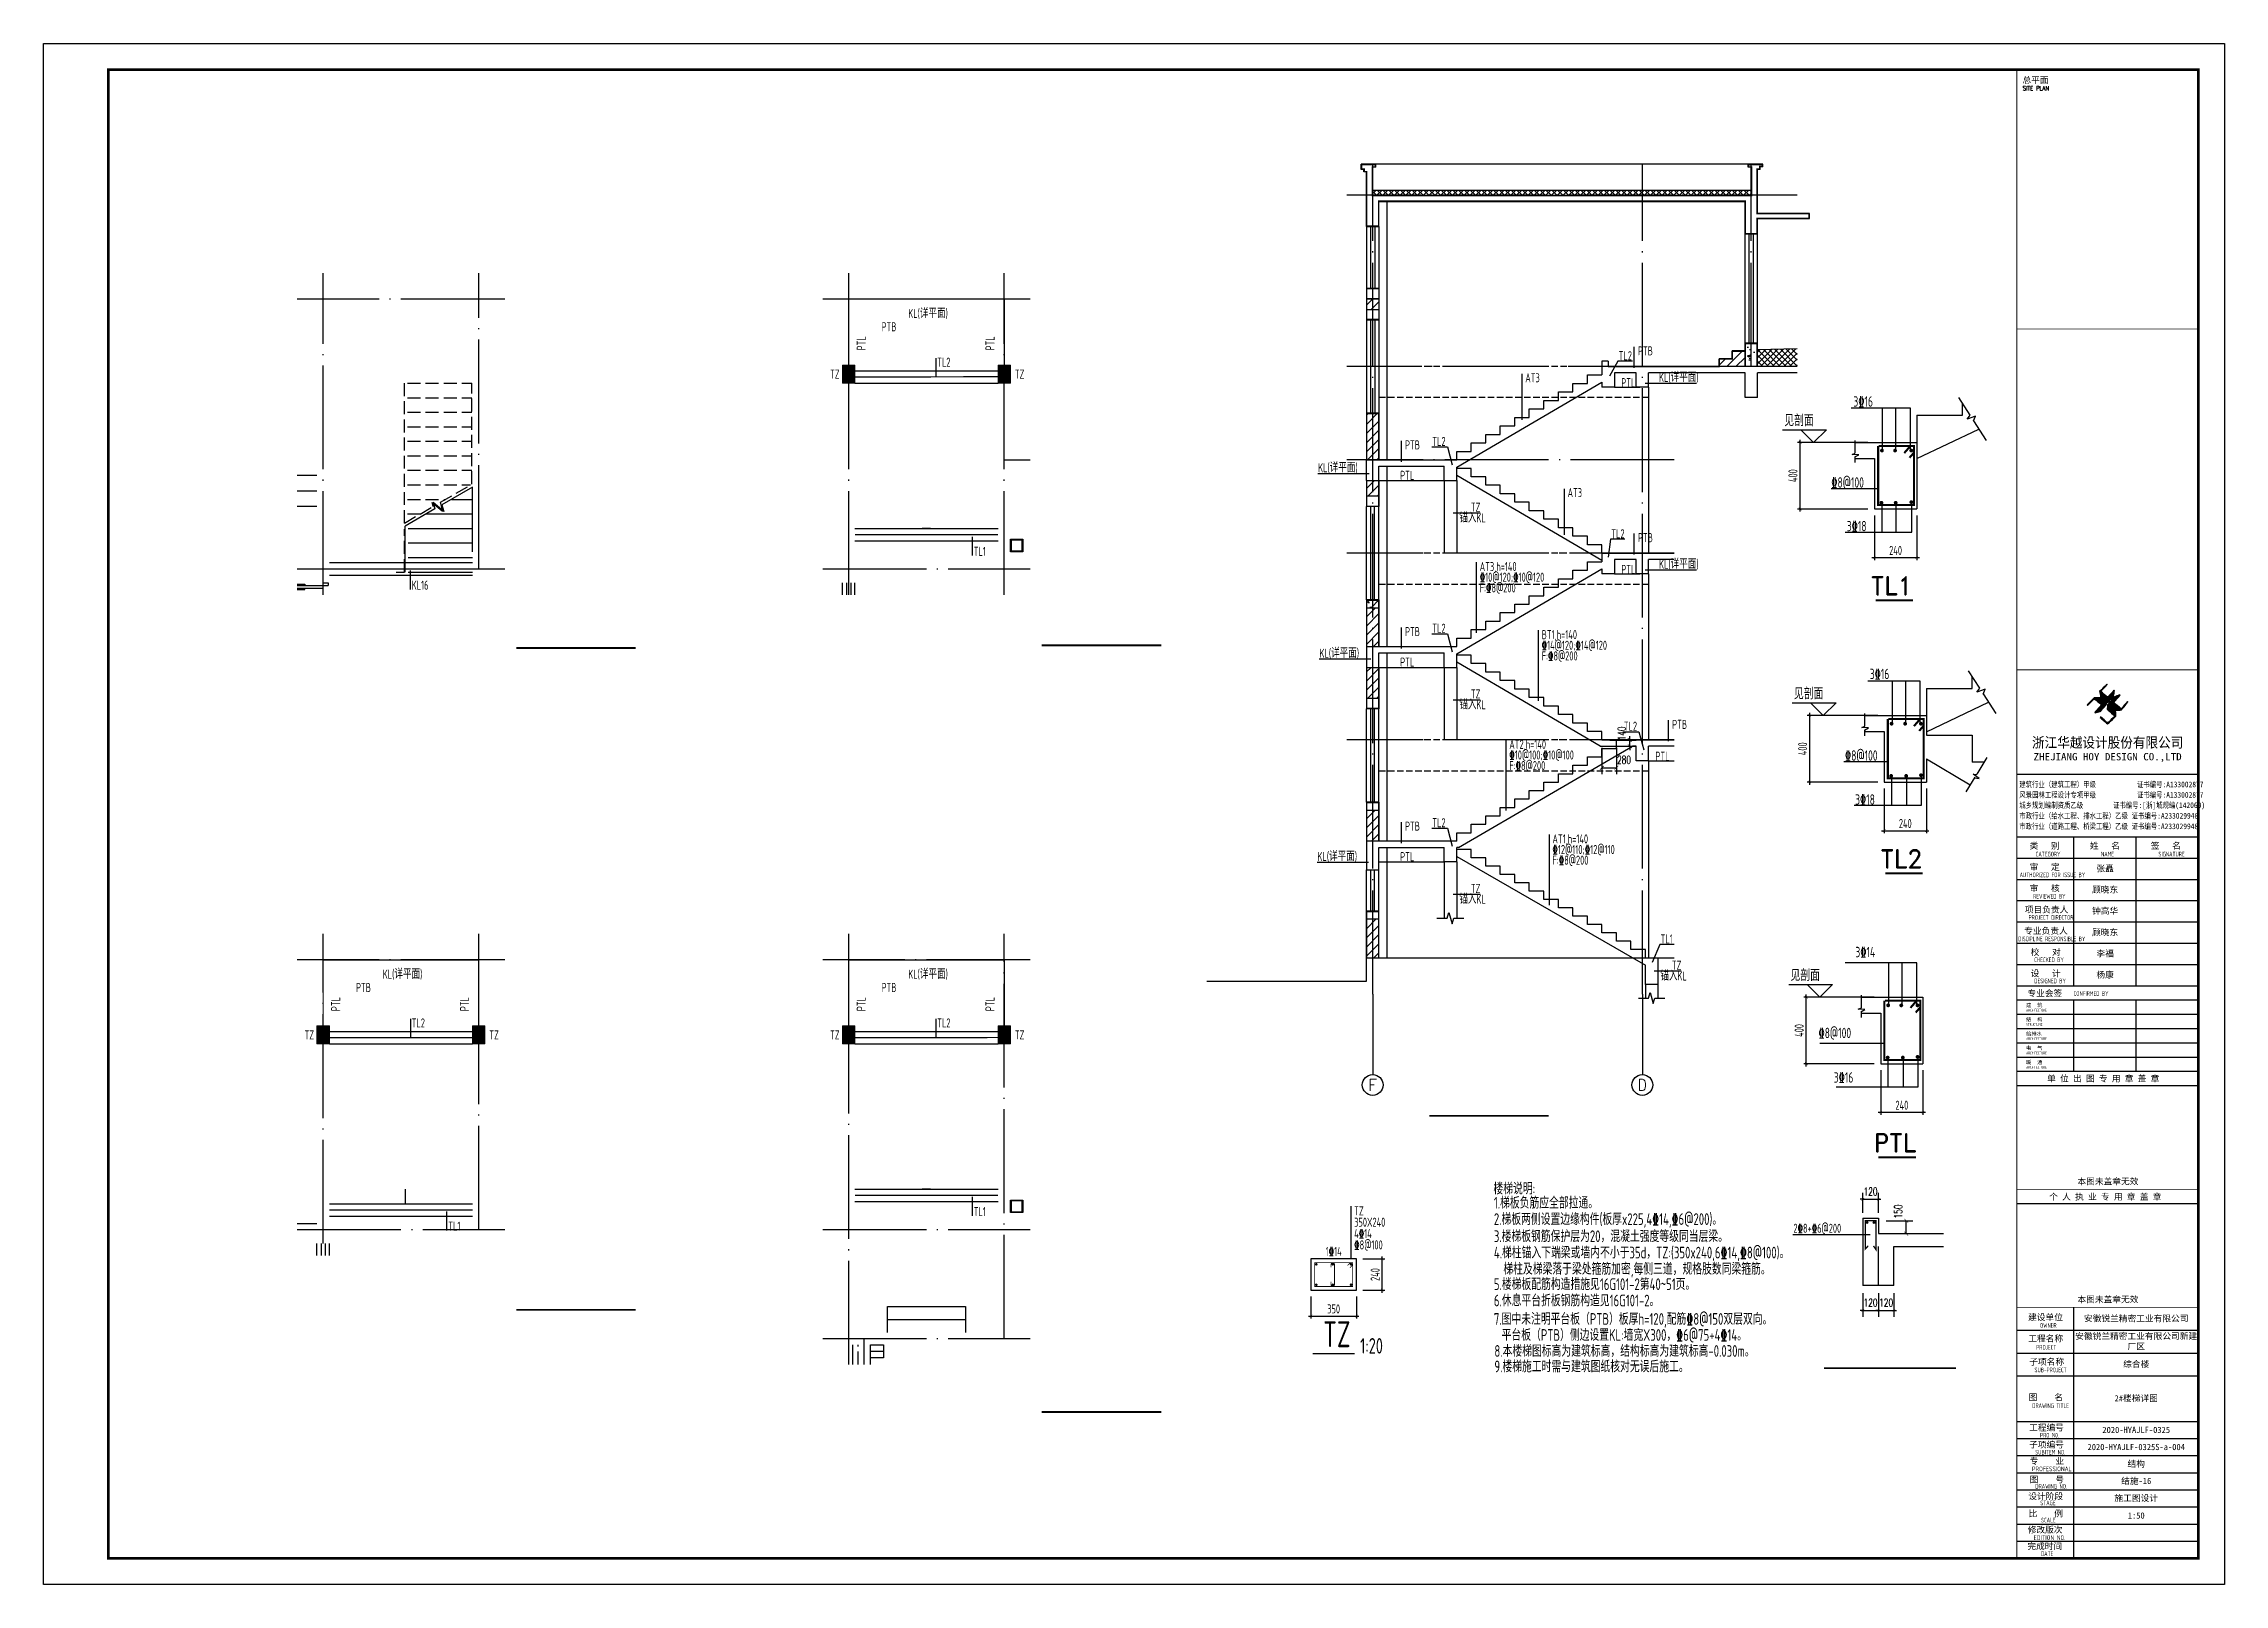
# Model space of a CAD drawing. Extents: x -638872 to -278819, y -139534 to 213996.
# Drawn here: x -443132 to -401082, y -139534 to -109834 of the extents above; entities that cross this region are included whole.
import ezdxf
from ezdxf.enums import TextEntityAlignment as Align

# ---------------------------------------------------------------- set-up
doc = ezdxf.new("R2010")
doc.units = 0
doc.header["$LTSCALE"] = 1000
doc.header["$MEASUREMENT"] = 0
doc.linetypes.add('DASH', pattern=[0.35, 0.25, -0.1])
doc.linetypes.add('DOTE', pattern=[2.42, 2, -0.2, 0.02, -0.2])
doc.layers.get('0').update_dxf_attribs({"linetype": 'CONTINUOUS'})
doc.layers.get('Defpoints').update_dxf_attribs({"linetype": 'CONTINUOUS'})
for name, color, linetype in [('0 - 填充', 250, 'CONTINUOUS'), ('1307', 7, 'CONTINUOUS'), ('AXIS', 171, 'CONTINUOUS'), ('AXIS_TEXT', 7, 'CONTINUOUS'), ('BALCONY', 6, 'CONTINUOUS'), ('BEAM_HOR_TEXT_JZ', 7, 'CONTINUOUS'), ('COLU_DE', 7, 'CONTINUOUS'), ('COLU_DE_DIM', 3, 'CONTINUOUS'), ('COLU_DE_NUM', 7, 'CONTINUOUS'), ('COLU_DE_REIN', 1, 'CONTINUOUS'), ('COLU_DE_TEXT', 7, 'CONTINUOUS'), ('DIM_SYMB', 3, 'CONTINUOUS'), ('DOTE', 14, 'DOTE'), ('GJ', 22, 'CONTINUOUS'), ('LVTRY', 6, 'CONTINUOUS'), ('PM洁具与厨具', 143, 'CONTINUOUS'), ('PUB_DIM', 171, 'CONTINUOUS'), ('PUB_TITLE', 171, 'CONTINUOUS'), ('PUB_WALL', 9, 'CONTINUOUS'), ('ROOF', 150, 'CONTINUOUS'), ('S_E_STAIR', 4, 'CONTINUOUS'), ('S_WALL', 9, 'CONTINUOUS'), ('S_WINDOW', 140, 'CONTINUOUS'), ('STAIR', 3, 'CONTINUOUS'), ('TEXT', 7, 'CONTINUOUS'), ('THICK', 6, 'CONTINUOUS'), ('THIN', 7, 'CONTINUOUS'), ('TK', 4, 'CONTINUOUS'), ('WINDOW', 140, 'CONTINUOUS'), ('出气道', 6, 'CONTINUOUS'), ('填充', 8, 'CONTINUOUS'), ('室外线条', 151, 'CONTINUOUS'), ('附加线条', 140, 'CONTINUOUS')]:
    doc.layers.add(name, color=color, linetype=linetype)
doc.layers.add('COLU', color=7, linetype='CONTINUOUS', lineweight=0)
doc.layers.add('COLU_HATCH', color=251, linetype='CONTINUOUS', lineweight=0)
doc.styles.add('-宋体', font='', dxfattribs={"width": 0.8})
doc.styles.add('_TCH_AXIS', font='COMPLEX', dxfattribs={"bigfont": 'GBCBIG'})
doc.styles.add('COMPLEX', font='COMPLEX')
doc.styles.add('DIM_FONT', font='SIMPLEX', dxfattribs={"width": 0.7, "bigfont": 'GBCBIG'})
doc.styles.add('HT', font='simhei.ttf', dxfattribs={"width": 0.8})
doc.styles.add('ROMAND', font='romand__.ttf', dxfattribs={"height": 500})
doc.styles.add('ROMANS', font='romans', dxfattribs={"width": 0.65, "height": 231.275})
doc.styles.add('TSSD_Dimension', font='tssdeng.shx', dxfattribs={"width": 0.7, "bigfont": 'hztxt.shx'})
doc.styles.add('TSSD_Label', font='tssdeng.shx', dxfattribs={"width": 0.7, "bigfont": 'hztxt.shx'})
doc.styles.add('TSSD_REIN', font='tssdeng.shx', dxfattribs={"width": 0.7, "bigfont": 'tssdchn.shx'})
doc.styles.add('中西文', font='TSSDENG.shx', dxfattribs={"width": 0.875, "height": 300, "bigfont": 'HZTXT.shx'})
doc.styles.add('图签宋体', font='', dxfattribs={"height": 300})
doc.styles.add('图签黑体', font='simhei.ttf', dxfattribs={"height": 550})
doc.styles.get('-宋体').set_extended_font_data('SimSun')
doc.styles.get('图签宋体').set_extended_font_data('NSimSun')
doc.dimstyles.new('DIMN', dxfattribs={"dimtxt": 300, "dimasz": 150, "dimexe": 250, "dimexo": 300, "dimgap": 150, "dimtad": 1, "dimdec": 0, "dimzin": 0, "dimdsep": 46, "dimtxsty": 'DIM_FONT', "dimblk": 'ARCHTICK', "dimcen": 0.09, "dimclrt": 7, "dimazin": 2, "dimtfac": 1, "dimtdec": 0, "dimtix": 1, "dimtmove": 2, "dimatfit": 3, "dimfxl": 0, "dimtolj": 1, "dimtzin": 0, "dimarcsym": 0})
doc.dimstyles.new('TSSD_20_100', dxfattribs={"dimtxt": 350, "dimasz": 100, "dimexe": 100, "dimexo": 250, "dimgap": 100, "dimtad": 1, "dimdec": 0, "dimlfac": 0.2, "dimzin": 0, "dimdsep": 46, "dimtxsty": 'TSSD_Dimension', "dimblk": 'ARCHTICK', "dimblk1": 'ARCHTICK', "dimblk2": 'ARCHTICK', "dimcen": 0, "dimdle": 100, "dimclrt": 7, "dimadec": 0, "dimazin": 0, "dimtfac": 1, "dimtdec": 0, "dimtix": 1, "dimtmove": 2, "dimatfit": 3, "dimfxl": 0, "dimtolj": 1, "dimtzin": 0, "dimarcsym": 0})
doc.dimstyles.new('TSSD_20_50', dxfattribs={"dimtxt": 175, "dimasz": 50, "dimexe": 50, "dimexo": 125, "dimgap": 50, "dimtad": 1, "dimdec": 0, "dimlfac": 0.4, "dimzin": 0, "dimdsep": 46, "dimtxsty": 'TSSD_Dimension', "dimblk": 'ARCHTICK', "dimblk1": 'ARCHTICK', "dimblk2": 'ARCHTICK', "dimcen": 0, "dimdle": 50, "dimclrt": 7, "dimadec": 0, "dimazin": 0, "dimtfac": 1, "dimtdec": 0, "dimtix": 1, "dimtmove": 2, "dimatfit": 3, "dimfxl": 0, "dimtolj": 1, "dimtzin": 0, "dimarcsym": 0})
pattern_1 = [(45, (-818059.45, -234764.58), (-88.388383, 88.388383), [])]

msp = doc.modelspace()

# ---------------------------------------------------------------- texts
at = {"layer": 'BEAM_HOR_TEXT_JZ', "style": 'TSSD_REIN', "width": 0.7}
for s, p in [('AT3', (-414561.97, -116362.54)), ('AT3', (-413746.84, -118576.29)), ('AT3,h=140', (-415440.99, -120001.96)), ('\x8410@120;\x8410@120', (-415440.99, -120206.96)), ('BT1,h=140', (-414246.55, -121314.23)), ('\x8414@120;\x8414@120', (-414246.55, -121519.23)), ('AT2,h=140', (-414870.37, -123429.12)), ('\x8410@100;\x8410@100', (-414870.37, -123634.12)), ('AT1,h=140', (-414038.37, -125251.65)), ('\x8412@110;\x8412@110', (-414038.37, -125456.65))]:
    msp.add_text(s, height=175, rotation=360, dxfattribs=at).set_placement(p)
at = {"layer": 'BEAM_HOR_TEXT_JZ', "color": 151, "style": 'TSSD_REIN', "width": 0.7}
for p in [(-415440.99, -120411.96), (-414246.55, -121724.23), (-414870.37, -123839.12), (-414038.37, -125661.65)]:
    msp.add_text('F:\x848@200', height=175, rotation=360, dxfattribs=at).set_placement(p)
at = {"layer": 'GJ', "linetype": 'Continuous', "style": 'ROMAND'}
for s, p in [('TL1', (-407896.61, -120459.89)), ('TL2', (-407710.13, -125724.84, -247.45)), ('PTL ', (-407842.33, -131196.73))]:
    msp.add_text(s, height=350, dxfattribs=at).set_placement(p)
at = {"layer": 'PUB_DIM', "style": 'TSSD_REIN', "width": 0.7}
for s, p in [('3\x8416', (-408235.97, -116832.36)), ('\x848@100', (-408661.77, -118393.48)), ('3\x8418', (-408363.4, -119234)), ('3\x8416', (-407920.97, -122084.36, -247.45)), ('\x848@100', (-408398.38, -123657.19, -247.45)), ('3\x8418', (-408201.96, -124504.5, -247.45)), ('3\x8414', (-408197.29, -127445.36)), ('\x848@100', (-408908.25, -129005.11)), ('3\x8416', (-408614.02, -129862.18))]:
    msp.add_text(s, height=200, dxfattribs=at).set_placement(p)
at = {"layer": 'TEXT', "style": 'TSSD_Label', "width": 0.7}
for s, p in [('楼梯说明:', (-415176.76, -132017.68)), ('1.梯板负筋应全部拉通。', (-415167.76, -132290.68)), ('3.楼梯板钢筋保护层为20，混凝土强度等级同当层梁。', (-415167.76, -132935.79)), ('4.梯柱锚入下端梁或墙内不小于35d，TZ:(350x240,6\x8414,\x848@100)。', (-415167.76, -133250.79)), ('5.楼梯板配筋构造措施见16G101-2第40~51页。', (-415167.76, -133860.19)), ('梯柱及梯梁落于梁处箍筋加密,每侧三道，规格肢数同梁箍筋。', (-414984.75, -133564.65)), ('6.休息平台折板钢筋构造见16G101-2。', (-415167.76, -134175.19)), ('7.图中未注明平台板（PTB）板厚h=120,配筋\x848@150双层双向。', (-415167.76, -134530.21)), ('8.本楼梯图标高为建筑标高，结构标高为建筑标高-0.030m。', (-415157.82, -135147.13, 126562.5)), ('平台板（PTB）侧边设置KL:墙宽X300，\x846@75+4\x8414。', (-415018.19, -134839.35)), ('9.楼梯施工时需与建筑图纸核对无误后施工。', (-415157.82, -135445.97, 126562.5))]:
    msp.add_text(s, height=225, dxfattribs=at).set_placement(p)
at = {"layer": 'TEXT', "color": 1, "style": 'TSSD_Label', "width": 0.7}
msp.add_text('2.梯板两侧设置边缘构件(板厚x225,4\x8414,\x846@200)。', height=225, dxfattribs=at).set_placement((-415167.76, -132605.68))
at = {"layer": 'THICK', "color": 0, "style": '中西文', "width": 0.7}
for s, p in [('PTB', (-426975.24, -115379.2)), ('KL(详平面)', (-426460.21, -115123.55)), ('TL2', (-425901.76, -116062.48)), ('TL2', (-412761.6, -115937.81)), ('PTB', (-412390.43, -115844.28)), ('TZ', (-427967.93, -116292.94)), ('TZ', (-424404.92, -116292.94)), ('PTL', (-412712.57, -116457.54)), ('KL(详平面)', (-411983.7, -116355.88)), ('PTB', (-416881.3, -117655.5)), ('TL2', (-416354.76, -117589.93)), ('KL(详平面)', (-418557.31, -118097.02)), ('PTL', (-416974.69, -118243.75)), ('锚入KL', (-415834.25, -119065.1)), ('TZ', (-415612.07, -118857.53)), ('TL2', (-412903.39, -119369.95)), ('PTB', (-412390.43, -119444.28)), ('TL1', (-425197.13, -119708.72)), ('KL(详平面)', (-411983.7, -119955.88)), ('KL16', (-436035.07, -120360.8)), ('PTL', (-412712.57, -120057.54)), ('PTB', (-416881.3, -121255.5)), ('TL2', (-416354.76, -121189.93)), ('KL(详平面)', (-418530.75, -121673.62)), ('PTL', (-416974.69, -121843.75)), ('TZ', (-415612.07, -122457.53)), ('锚入KL', (-415834.25, -122665.1)), ('TL2', (-412662.84, -123079.15)), ('PTB', (-411730.43, -123044.28)), ('PTL', (-412052.57, -123657.54)), ('PTB', (-416881.3, -125005.5)), ('TL2', (-416354.76, -124939.93)), ('KL(详平面)', (-418569.76, -125590.92)), ('PTL', (-416974.69, -125593.75)), ('TZ', (-415612.07, -126207.53)), ('锚入KL', (-415834.25, -126415.1)), ('TL1', (-411954.41, -127179.54)), ('KL(详平面)', (-436593.21, -127860.05)), ('KL(详平面)', (-426460.21, -127860.05)), ('锚入KL', (-411957.92, -127893.78)), ('TZ', (-411735.75, -127686.21)), ('PTB', (-437108.24, -128115.7)), ('PTB', (-426975.24, -128115.7)), ('TL2', (-436034.76, -128798.98)), ('TL2', (-425901.76, -128798.98)), ('TZ', (-438100.93, -129029.43)), ('TZ', (-434537.92, -129029.43)), ('TZ', (-427967.93, -129029.43)), ('TZ', (-424404.92, -129029.43)), ('TL1', (-425197.13, -132435.22)), ('TL1', (-435330.13, -132715.22))]:
    msp.add_text(s, height=175, dxfattribs=at).set_placement(p)
for p in [(-427279.66, -115748.47), (-424795.49, -115748.47), (-437412.66, -128484.97), (-434928.49, -128484.97), (-427279.66, -128484.97), (-424795.49, -128484.97)]:
    msp.add_text('PTL', height=175, rotation=90, dxfattribs=at).set_placement(p)
at = {"layer": 'THIN', "style": 'TSSD_Label', "width": 0.7}
for p in [(-409568.12, -117208.24, 123.73), (-409381.65, -122473.19, -123.73), (-409448.09, -127902.57, 123.73)]:
    msp.add_text('见剖面', height=225, dxfattribs=at).set_placement(p)

# ---------------------------------------------------------------- blocks, each defined once
blk = doc.blocks.new('$EWDLib$00001159')
for p, q in [((0, 0), (0, 1500)), ((84, 0), (84, 1500)), ((156, 0), (156, 1500)), ((240, 0), (240, 1500))]:
    blk.add_line(p, q)
blk = doc.blocks.new('卫生间排气道-BPW6-w')
at = {"layer": 'PM洁具与厨具'}
for points in [[(120, 0), (120, -240), (-120, -240), (-120, 0)], [(105, -25), (95, -15), (-95, -15), (-105, -25), (-105, -215), (-95, -225), (95, -225), (105, -215)]]:
    blk.add_lwpolyline(points, close=True, dxfattribs=at)
blk = doc.blocks.new('AWEQ2Y')
blk.add_line((201497, -254949), (201747, -254949))
blk.add_lwpolyline([(201497, -254824), (201747, -254824), (201747, -255074), (201497, -255074)], close=True)
blk = doc.blocks.new('A$C7ADA4711')
at = {"layer": 'STAIR', "color": 250, "linetype": 'DASH'}
for p, q in [((1460, 1002), (1460, 3700)), ((1520, 3700), (2760, 3700)), ((1520, 3420), (2760, 3420)), ((2760, 1753), (2760, 3700)), ((1520, 3140), (2760, 3140)), ((1520, 2860), (2760, 2860)), ((1520, 2580), (2760, 2580)), ((1520, 2300), (2760, 2300)), ((1520, 2020), (2760, 2020)), ((1520, 1740), (2737, 1740)), ((2157, 1405), (2760, 1753)), ((1460, 1002), (2019, 1325)), ((1520, 1460), (2252, 1460)), ((2019, 1325), (1999, 1397)), ((1999, 1397), (2205, 1225)), ((2205, 1225), (2157, 1405)), ((1460, 60), (1460, 887)), ((1520, 1180), (1768, 1180)), ((1300, 60), (1460, 60))]:
    blk.add_line(p, q, dxfattribs=at)
blk = doc.blocks.new('_AXISO')
blk.add_circle((0, 0), 0.5)
at = {"layer": 'AXIS_TEXT', "style": 'COMPLEX', "width": 1.041667}
blk.add_attdef('A', text='', height=0.56, dxfattribs=at).set_placement((-0.25, -0.28), (0.25, -0.28), align=Align.FIT)
blk = doc.blocks.new('_ArchTick')
at = {"color": 0, "linetype": 'ByBlock', "const_width": 0.15}
blk.add_lwpolyline([(-0.5, -0.5), (0.5, 0.5)], dxfattribs=at)
blk = doc.blocks.new('*D564')
at = {"layer": 'COLU_DE_DIM', "color": 0, "lineweight": -2, "ltscale": 0.5}
for p, q in [((-1423768, -260279), (-1422918, -260279)), ((-1423018, -261579), (-1423018, -260179)), ((-1423768, -261479), (-1422918, -261479))]:
    blk.add_line(p, q, dxfattribs=at)
at = {"layer": 'Defpoints', "color": 0, "ltscale": 0.5}
for p in [(-1424018, -260279), (-1423018, -260279), (-1424018, -261479)]:
    blk.add_point(p, dxfattribs=at)
at = {"layer": 'COLU_DE_DIM', "color": 0, "lineweight": -2, "ltscale": 0.5, "xscale": 100, "yscale": 100, "zscale": 100}
for p, rotation in [((-1423018, -260279), 90), ((-1423018, -261479), 270)]:
    blk.add_blockref('_ArchTick', p, dxfattribs=dict(at, rotation=rotation))
at = {"layer": 'COLU_DE_DIM', "color": 7, "ltscale": 0.5, "insert": (-1423293, -260879), "char_height": 350, "attachment_point": 5, "rotation": 90, "style": 'TSSD_Dimension'}
blk.add_mtext('\\A1;240', dxfattribs=at)
blk = doc.blocks.new('*D565')
at = {"layer": 'COLU_DE_DIM', "color": 0, "lineweight": -2, "ltscale": 0.5}
for p, q in [((-1425768, -261729), (-1425768, -262579)), ((-1424018, -261729), (-1424018, -262579)), ((-1425868, -262479), (-1423918, -262479))]:
    blk.add_line(p, q, dxfattribs=at)
at = {"layer": 'Defpoints', "color": 0, "ltscale": 0.5}
for p in [(-1425768, -261479), (-1424018, -261479), (-1424018, -262479)]:
    blk.add_point(p, dxfattribs=at)
at = {"layer": 'COLU_DE_DIM', "color": 0, "lineweight": -2, "ltscale": 0.5, "xscale": 100, "yscale": 100, "zscale": 100, "rotation": 180}
blk.add_blockref('_ArchTick', (-1425768, -262479), dxfattribs=at)
at = {"layer": 'COLU_DE_DIM', "color": 0, "lineweight": -2, "ltscale": 0.5, "xscale": 100, "yscale": 100, "zscale": 100}
blk.add_blockref('_ArchTick', (-1424018, -262479), dxfattribs=at)
at = {"layer": 'COLU_DE_DIM', "color": 7, "ltscale": 0.5, "insert": (-1424893, -262204), "char_height": 350, "attachment_point": 5, "style": 'TSSD_Dimension'}
blk.add_mtext('\\A1;350', dxfattribs=at)
blk = doc.blocks.new('*D567')
at = {"layer": 'Defpoints', "color": 0}
for p in [(1362338, 1394768), (1363411, 1394768), (1362338, 1394268)]:
    blk.add_point(p, dxfattribs=at)
at = {"layer": 'PUB_DIM', "color": 0, "lineweight": -2}
for p, q in [((1362638, 1394768), (1363661, 1394768)), ((1363411, 1394268), (1363411, 1394768)), ((1362638, 1394268), (1363661, 1394268))]:
    blk.add_line(p, q, dxfattribs=at)
at = {"layer": 'PUB_DIM', "color": 0, "lineweight": -2, "xscale": 150, "yscale": 150, "zscale": 150}
for p, rotation in [((1363411, 1394768), 90), ((1363411, 1394268), 270)]:
    blk.add_blockref('_ArchTick', p, dxfattribs=dict(at, rotation=rotation))
at = {"layer": 'PUB_DIM', "color": 7, "insert": (1363102, 1395121), "char_height": 300, "attachment_point": 5, "rotation": 90, "style": 'DIM_FONT'}
blk.add_mtext('\\A1;150', dxfattribs=at)
blk = doc.blocks.new('*D581')
at = {"layer": 'COLU_DE_DIM', "color": 0, "lineweight": -2}
for p, q in [((-407954, -117520), (-409313, -117520)), ((-409263, -118855), (-409263, -117470)), ((-407954, -118805), (-409313, -118805))]:
    blk.add_line(p, q, dxfattribs=at)
at = {"layer": 'Defpoints', "color": 0}
for p in [(-409263, -117520), (-407829, -117520), (-407829, -118805)]:
    blk.add_point(p, dxfattribs=at)
at = {"layer": 'COLU_DE_DIM', "color": 0, "lineweight": -2, "xscale": 50, "yscale": 50, "zscale": 50}
for p, rotation in [((-409263, -117520), 90), ((-409263, -118805), 270)]:
    blk.add_blockref('_ArchTick', p, dxfattribs=dict(at, rotation=rotation))
at = {"layer": 'COLU_DE_DIM', "color": 7, "insert": (-409401, -118162), "char_height": 175, "attachment_point": 5, "rotation": 90, "style": 'TSSD_Dimension'}
blk.add_mtext('\\A1;400', dxfattribs=at)
blk = doc.blocks.new('*D582')
at = {"layer": 'COLU_DE_DIM', "color": 0, "lineweight": -2}
for p, q in [((-407829, -118930), (-407829, -119791)), ((-407014, -118930), (-407014, -119791)), ((-407879, -119741), (-406964, -119741))]:
    blk.add_line(p, q, dxfattribs=at)
at = {"layer": 'Defpoints', "color": 0}
for p in [(-407829, -118805), (-407014, -118805), (-407014, -119741)]:
    blk.add_point(p, dxfattribs=at)
at = {"layer": 'COLU_DE_DIM', "color": 0, "lineweight": -2, "xscale": 50, "yscale": 50, "zscale": 50, "rotation": 180}
blk.add_blockref('_ArchTick', (-407829, -119741), dxfattribs=at)
at = {"layer": 'COLU_DE_DIM', "color": 0, "lineweight": -2, "xscale": 50, "yscale": 50, "zscale": 50}
blk.add_blockref('_ArchTick', (-407014, -119741), dxfattribs=at)
at = {"layer": 'COLU_DE_DIM', "color": 7, "insert": (-407422, -119603), "char_height": 175, "attachment_point": 5, "style": 'TSSD_Dimension'}
blk.add_mtext('\\A1;240', dxfattribs=at)
blk = doc.blocks.new('*D583')
at = {"layer": 'COLU_DE_DIM', "color": 0, "lineweight": -2}
for p, q in [((-407767, -122785), (-409127, -122785)), ((-409077, -124120), (-409077, -122735)), ((-407767, -124070), (-409127, -124070))]:
    blk.add_line(p, q, dxfattribs=at)
at = {"layer": 'Defpoints', "color": 0}
for p in [(-409077, -122785), (-407642, -122785), (-407642, -124070)]:
    blk.add_point(p, dxfattribs=at)
at = {"layer": 'COLU_DE_DIM', "color": 0, "lineweight": -2, "xscale": 50, "yscale": 50, "zscale": 50}
for p, rotation in [((-409077, -122785), 90), ((-409077, -124070), 270)]:
    blk.add_blockref('_ArchTick', p, dxfattribs=dict(at, rotation=rotation))
at = {"layer": 'COLU_DE_DIM', "color": 7, "insert": (-409214, -123427), "char_height": 175, "attachment_point": 5, "rotation": 90, "style": 'TSSD_Dimension'}
blk.add_mtext('\\A1;400', dxfattribs=at)
blk = doc.blocks.new('*D584')
at = {"layer": 'COLU_DE_DIM', "color": 0, "lineweight": -2}
for p, q in [((-407642, -124195), (-407642, -125056)), ((-406828, -124195), (-406828, -125056)), ((-407692, -125006), (-406778, -125006))]:
    blk.add_line(p, q, dxfattribs=at)
at = {"layer": 'Defpoints', "color": 0}
for p in [(-407642, -124070), (-406828, -124070), (-406828, -125006)]:
    blk.add_point(p, dxfattribs=at)
at = {"layer": 'COLU_DE_DIM', "color": 0, "lineweight": -2, "xscale": 50, "yscale": 50, "zscale": 50, "rotation": 180}
blk.add_blockref('_ArchTick', (-407642, -125006), dxfattribs=at)
at = {"layer": 'COLU_DE_DIM', "color": 0, "lineweight": -2, "xscale": 50, "yscale": 50, "zscale": 50}
blk.add_blockref('_ArchTick', (-406828, -125006), dxfattribs=at)
at = {"layer": 'COLU_DE_DIM', "color": 7, "insert": (-407235, -124868), "char_height": 175, "attachment_point": 5, "style": 'TSSD_Dimension'}
blk.add_mtext('\\A1;240', dxfattribs=at)
blk = doc.blocks.new('*D585')
at = {"layer": 'COLU_DE_DIM', "color": 0, "lineweight": -2}
for p, q in [((-407834, -128215), (-409193, -128215)), ((-409143, -129549), (-409143, -128165)), ((-407834, -129499), (-409193, -129499))]:
    blk.add_line(p, q, dxfattribs=at)
at = {"layer": 'Defpoints', "color": 0}
for p in [(-409143, -128215), (-407709, -128215), (-407709, -129499)]:
    blk.add_point(p, dxfattribs=at)
at = {"layer": 'COLU_DE_DIM', "color": 0, "lineweight": -2, "xscale": 50, "yscale": 50, "zscale": 50}
for p, rotation in [((-409143, -128215), 90), ((-409143, -129499), 270)]:
    blk.add_blockref('_ArchTick', p, dxfattribs=dict(at, rotation=rotation))
at = {"layer": 'COLU_DE_DIM', "color": 7, "insert": (-409281, -128857), "char_height": 175, "attachment_point": 5, "rotation": 90, "style": 'TSSD_Dimension'}
blk.add_mtext('\\A1;400', dxfattribs=at)
blk = doc.blocks.new('*D586')
at = {"layer": 'COLU_DE_DIM', "color": 0, "lineweight": -2}
for p, q in [((-407709, -129624), (-407709, -130485)), ((-406894, -129624), (-406894, -130485)), ((-407759, -130435), (-406844, -130435))]:
    blk.add_line(p, q, dxfattribs=at)
at = {"layer": 'Defpoints', "color": 0}
for p in [(-407709, -129499), (-406894, -129499), (-406894, -130435)]:
    blk.add_point(p, dxfattribs=at)
at = {"layer": 'COLU_DE_DIM', "color": 0, "lineweight": -2, "xscale": 50, "yscale": 50, "zscale": 50, "rotation": 180}
blk.add_blockref('_ArchTick', (-407709, -130435), dxfattribs=at)
at = {"layer": 'COLU_DE_DIM', "color": 0, "lineweight": -2, "xscale": 50, "yscale": 50, "zscale": 50}
blk.add_blockref('_ArchTick', (-406894, -130435), dxfattribs=at)
at = {"layer": 'COLU_DE_DIM', "color": 7, "insert": (-407301, -130298), "char_height": 175, "attachment_point": 5, "style": 'TSSD_Dimension'}
blk.add_mtext('\\A1;240', dxfattribs=at)
blk = doc.blocks.new('A$C053D6479')
at = {"layer": 'PUB_TITLE'}
h = blk.add_hatch(color=256, dxfattribs=at)
h.dxf.hatch_style = 1
edge = h.paths.add_edge_path()
edge.add_spline(control_points=[(1026, 827), (1105, 920), (1188, 1008), (1266, 1102)], knot_values=[13, 13, 13, 13, 14, 14, 14, 14], degree=3, periodic=0)
edge.add_spline(control_points=[(1266, 1102), (1258, 1111), (1249, 1119), (1239, 1116)], knot_values=[12, 12, 12, 12, 13, 13, 13, 13], degree=3, periodic=0)
edge.add_spline(control_points=[(1239, 1116), (1210, 1107), (1179, 1092), (1144, 1077)], knot_values=[11, 11, 11, 11, 12, 12, 12, 12], degree=3, periodic=0)
edge.add_spline(control_points=[(1144, 1077), (1109, 1063), (1069, 1053), (1047, 1038)], knot_values=[10, 10, 10, 10, 11, 11, 11, 11], degree=3, periodic=0)
edge.add_spline(control_points=[(1047, 1038), (1028, 1026), (1007, 992), (991, 972)], knot_values=[9, 9, 9, 9, 10, 10, 10, 10], degree=3, periodic=0)
edge.add_spline(control_points=[(991, 972), (942, 913), (899, 868), (849, 810)], knot_values=[8, 8, 8, 8, 9, 9, 9, 9], degree=3, periodic=0)
edge.add_spline(control_points=[(849, 810), (842, 801), (822, 776), (822, 775)], knot_values=[7, 7, 7, 7, 8, 8, 8, 8], degree=3, periodic=0)
edge.add_spline(control_points=[(822, 775), (823, 771), (848, 752), (859, 744)], knot_values=[6, 6, 6, 6, 7, 7, 7, 7], degree=3, periodic=0)
edge.add_spline(control_points=[(859, 744), (949, 670), (1035, 592), (1122, 521)], knot_values=[5, 5, 5, 5, 6, 6, 6, 6], degree=3, periodic=0)
edge.add_spline(control_points=[(1122, 521), (1153, 527), (1185, 530), (1217, 533)], knot_values=[4, 4, 4, 4, 5, 5, 5, 5], degree=3, periodic=0)
edge.add_spline(control_points=[(1217, 533), (1246, 535), (1293, 532), (1316, 542)], knot_values=[3, 3, 3, 3, 4, 4, 4, 4], degree=3, periodic=0)
edge.add_spline(control_points=[(1316, 542), (1327, 547), (1338, 565), (1349, 579)], knot_values=[2, 2, 2, 2, 3, 3, 3, 3], degree=3, periodic=0)
edge.add_spline(control_points=[(1349, 579), (1423, 670), (1507, 759), (1572, 848)], knot_values=[1, 1, 1, 1, 2, 2, 2, 2], degree=3, periodic=0)
edge.add_spline(control_points=[(1572, 848), (1564, 852), (1561, 861), (1551, 862)], knot_values=[0, 0, 0, 0, 1, 1, 1, 1], degree=3, periodic=0)
edge.add_spline(control_points=[(1551, 862), (1469, 769), (1393, 671), (1310, 579)], knot_values=[15, 15, 15, 15, 16, 16, 16, 16], degree=3, periodic=0)
edge.add_spline(control_points=[(1310, 579), (1216, 662), (1118, 742), (1026, 827)], knot_values=[14, 14, 14, 14, 15, 15, 15, 15], degree=3, periodic=0)
at = {"layer": 'TK'}
h = blk.add_hatch(color=256, dxfattribs=at)
h.dxf.hatch_style = 2
edge = h.paths.add_edge_path()
edge.add_spline(control_points=[(291, 452), (291, 452), (291, 452), (313, 470), (322, 480), (400, 566), (477, 652), (553, 736), (460, 815), (366, 894), (270, 970), (183, 883), (101, 791), (16, 703), (-18, 714), (9, 735), (28, 755), (103, 838), (192, 930), (266, 1005), (319, 1009), (387, 1005), (442, 1007), (456, 1008), (472, 1011), (485, 1007), (507, 1000), (534, 967), (555, 949), (624, 891), (699, 833), (760, 773), (689, 691), (614, 604), (539, 517), (529, 505), (516, 487), (506, 482), (492, 475), (469, 472), (452, 467), (416, 456), (383, 448), (342, 438), (323, 433), (297, 422), (293, 440), (291, 452)], knot_values=[-1, 0, 0, 0, 0, 0.0001, 1, 1, 1, 2, 2, 2, 3, 3, 3, 4, 4, 4, 5, 5, 5, 6, 6, 6, 7, 7, 7, 8, 8, 8, 9, 9, 9, 10, 10, 10, 11, 11, 11, 12, 12, 12, 13, 13, 13, 14, 14, 14, 15, 15, 15, 15], degree=3, periodic=0)
h = blk.add_hatch(color=256, dxfattribs=at)
h.dxf.hatch_style = 2
edge = h.paths.add_edge_path()
edge.add_spline(control_points=[(906, 946), (906, 946), (906, 946), (866, 899), (814, 839), (806, 829), (789, 806), (787, 806), (777, 804), (728, 856), (719, 864), (651, 922), (580, 978), (514, 1036), (509, 1106), (488, 1176), (479, 1247), (570, 1343), (663, 1436), (758, 1526), (764, 1523), (768, 1518), (774, 1515), (693, 1422), (599, 1343), (520, 1249), (607, 1171), (698, 1096), (789, 1021), (874, 1109), (950, 1206), (1031, 1298), (1066, 1286), (1054, 1262), (1045, 1224), (1036, 1188), (1031, 1158), (1024, 1121), (1020, 1104), (1017, 1085), (1012, 1071), (1004, 1052), (976, 1026), (956, 1003), (906, 946)], knot_values=[-1, 0, 0, 0, 0, 0.0001, 1, 1, 1, 2, 2, 2, 3, 3, 3, 4, 4, 4, 5, 5, 5, 6, 6, 6, 7, 7, 7, 8, 8, 8, 9, 9, 9, 10, 10, 10, 11, 11, 11, 12, 12, 12, 13, 13, 13, 14, 14, 14, 14], degree=3, periodic=0)
h = blk.add_hatch(color=256, dxfattribs=at)
h.dxf.hatch_style = 2
edge = h.paths.add_edge_path()
edge.add_spline(control_points=[(662, 103), (662, 103), (662, 103), (616, 143), (568, 186), (545, 207), (518, 224), (499, 250), (501, 259), (511, 261), (516, 267), (609, 192), (696, 111), (785, 33), (883, 118), (977, 208), (1070, 298), (992, 373), (892, 456), (803, 534), (791, 544), (768, 561), (766, 569), (761, 588), (776, 634), (780, 655), (785, 690), (788, 721), (795, 746), (897, 661), (998, 576), (1097, 490), (1100, 425), (1106, 361), (1107, 294), (1018, 207), (925, 121), (830, 33), (818, 21), (800, 0), (787, 0), (768, -1), (725, 49), (712, 60), (662, 103)], knot_values=[-1, 0, 0, 0, 0, 0.0001, 1, 1, 1, 2, 2, 2, 3, 3, 3, 4, 4, 4, 5, 5, 5, 6, 6, 6, 7, 7, 7, 8, 8, 8, 9, 9, 9, 10, 10, 10, 11, 11, 11, 12, 12, 12, 13, 13, 13, 14, 14, 14, 14], degree=3, periodic=0)
for points, knots in [([(555, 949), (624, 891), (699, 833), (760, 773), (689, 691), (614, 604), (539, 517), (529, 505), (516, 487), (506, 482), (492, 475), (469, 472), (452, 467), (416, 456), (383, 448), (342, 438), (323, 433), (297, 422), (293, 440), (291, 452), (313, 470), (322, 480), (400, 566), (477, 652), (553, 736), (460, 815), (366, 894), (270, 970), (183, 883), (101, 791), (16, 703), (-18, 714), (9, 735), (28, 755), (103, 838), (192, 930), (266, 1005), (319, 1009), (387, 1005), (442, 1007), (456, 1008), (472, 1011), (485, 1007), (507, 1000), (534, 967), (555, 949)], [0, 0, 0, 0, 1, 1, 1, 2, 2, 2, 3, 3, 3, 4, 4, 4, 5, 5, 5, 6, 6, 6, 7, 7, 7, 8, 8, 8, 9, 9, 9, 10, 10, 10, 11, 11, 11, 12, 12, 12, 13, 13, 13, 14, 14, 14, 15, 15, 15, 15]), ([(1031, 1298), (1066, 1286), (1054, 1262), (1045, 1224), (1036, 1188), (1031, 1158), (1024, 1121), (1020, 1104), (1017, 1085), (1012, 1071), (1004, 1052), (976, 1026), (956, 1003), (906, 946), (866, 899), (814, 839), (806, 829), (789, 806), (787, 806), (777, 804), (728, 856), (719, 864), (651, 922), (580, 978), (514, 1036), (509, 1106), (488, 1176), (479, 1247), (570, 1343), (663, 1436), (758, 1526), (764, 1523), (768, 1518), (774, 1515), (693, 1422), (599, 1343), (520, 1249), (607, 1171), (698, 1096), (789, 1021), (874, 1109), (950, 1206), (1031, 1298)], [0, 0, 0, 0, 1, 1, 1, 2, 2, 2, 3, 3, 3, 4, 4, 4, 5, 5, 5, 6, 6, 6, 7, 7, 7, 8, 8, 8, 9, 9, 9, 10, 10, 10, 11, 11, 11, 12, 12, 12, 13, 13, 13, 14, 14, 14, 14]), ([(1551, 862), (1561, 861), (1564, 852), (1572, 848), (1507, 759), (1423, 670), (1349, 579), (1338, 565), (1327, 547), (1316, 542), (1293, 532), (1246, 535), (1217, 533), (1185, 530), (1153, 527), (1122, 521), (1035, 592), (949, 670), (859, 744), (848, 752), (823, 771), (822, 775), (822, 776), (842, 801), (849, 810), (899, 868), (942, 913), (991, 972), (1007, 992), (1028, 1026), (1047, 1038), (1069, 1053), (1109, 1063), (1144, 1077), (1179, 1092), (1210, 1107), (1239, 1116), (1249, 1119), (1258, 1111), (1266, 1102), (1188, 1008), (1105, 920), (1026, 827), (1118, 742), (1216, 662), (1310, 579), (1393, 671), (1469, 769), (1551, 862)], [0, 0, 0, 0, 1, 1, 1, 2, 2, 2, 3, 3, 3, 4, 4, 4, 5, 5, 5, 6, 6, 6, 7, 7, 7, 8, 8, 8, 9, 9, 9, 10, 10, 10, 11, 11, 11, 12, 12, 12, 13, 13, 13, 14, 14, 14, 15, 15, 15, 16, 16, 16, 16]), ([(1097, 490), (1100, 425), (1106, 361), (1107, 294), (1018, 207), (925, 121), (830, 33), (818, 21), (800, 0), (787, 0), (768, -1), (725, 49), (712, 60), (662, 103), (616, 143), (568, 186), (545, 207), (518, 224), (499, 250), (501, 259), (511, 261), (516, 267), (609, 192), (696, 111), (785, 33), (883, 118), (977, 208), (1070, 298), (992, 373), (892, 456), (803, 534), (791, 544), (768, 561), (766, 569), (761, 588), (776, 634), (780, 655), (785, 690), (788, 721), (795, 746), (897, 661), (998, 576), (1097, 490)], [0, 0, 0, 0, 1, 1, 1, 2, 2, 2, 3, 3, 3, 4, 4, 4, 5, 5, 5, 6, 6, 6, 7, 7, 7, 8, 8, 8, 9, 9, 9, 10, 10, 10, 11, 11, 11, 12, 12, 12, 13, 13, 13, 14, 14, 14, 14])]:
    blk.add_open_spline(points, degree=3, knots=knots, dxfattribs=at)
blk = doc.blocks.new('GeYuanFrame_73250362', base_point=(20.09, 4.53))
at = {"layer": 'PUB_TITLE'}
for points in [[(803.09, 235.33), (803.09, 292.73)], [(827.09, 235.33), (827.09, 292.73)], [(803.09, 202.33), (803.09, 229.83)], [(827.09, 202.33), (827.09, 229.83)], [(803.09, 14.53), (803.09, 111.33)]]:
    blk.add_lwpolyline(points, dxfattribs=at)
at = {"layer": 'TK'}
for p, q in [((781.09, 316.93), (851.09, 316.93)), ((781.09, 284.53), (851.09, 284.53)), ((781.09, 276.33), (851.09, 276.33)), ((781.09, 268.13), (851.09, 268.13)), ((781.09, 259.93), (851.09, 259.93)), ((781.09, 251.73), (851.09, 251.73)), ((781.09, 243.53), (851.09, 243.53)), ((781.09, 235.33), (851.09, 235.33)), ((781.09, 235.33), (851.09, 235.33)), ((781.09, 102.53), (851.09, 102.53)), ((781.09, 93.73), (851.09, 93.73)), ((781.09, 84.93), (803.09, 84.93)), ((781.09, 84.93), (851.09, 84.93)), ((781.09, 67.37), (851.09, 67.37)), ((781.09, 67.33), (851.09, 67.33)), ((781.09, 60.77), (851.09, 60.77)), ((781.09, 54.17), (851.09, 54.17)), ((781.09, 47.57), (851.09, 47.57)), ((781.09, 40.97), (851.09, 40.97)), ((781.09, 34.37), (851.09, 34.37)), ((781.09, 27.77), (851.09, 27.77)), ((781.09, 21.17), (851.09, 21.17)), ((781.09, 14.53), (851.09, 14.53))]:
    blk.add_line(p, q, dxfattribs=at)
blk.add_lwpolyline([(20.09, 4.53), (20.09, 598.53), (861.09, 598.53), (861.09, 4.53)], close=True, dxfattribs=at)
at = {"layer": 'TK', "const_width": 1}
blk.add_lwpolyline([(45.09, 588.53), (851.09, 588.53), (851.09, 14.53), (45.09, 14.53)], close=True, dxfattribs=at)
at = {"layer": 'TK'}
for points, const_width in [([(781.09, 588.53), (781.09, 14.53)], 0.4), ([(781.09, 488.5), (851.09, 488.5)], 0.35), ([(781.09, 357.14), (851.09, 357.14)], 0.35), ([(781.09, 292.73), (851.09, 292.73)], 0.35), ([(781.09, 292.73), (851.09, 292.73)], 0.35), ([(781.09, 235.33), (851.09, 235.33)], 0.35), ([(781.09, 202.33), (851.09, 202.33)], 0.35), ([(781.09, 156.83), (851.09, 156.83)], 0.35), ([(781.09, 111.33), (851.09, 111.33)], 0.35), ([(781.09, 67.37), (851.09, 67.37)], 0.35)]:
    blk.add_lwpolyline(points, dxfattribs=dict(at, const_width=const_width))
for points in [[(781.09, 292.73), (851.09, 292.73)], [(781.09, 235.33), (851.09, 235.33)], [(781.09, 229.83), (851.09, 229.83)], [(781.09, 224.33), (851.09, 224.33)], [(781.09, 218.83), (851.09, 218.83)], [(781.09, 213.33), (851.09, 213.33)], [(781.09, 207.83), (851.09, 207.83)], [(781.09, 202.33), (851.09, 202.33)], [(781.09, 196.83), (851.09, 196.83)], [(781.09, 151.33), (851.09, 151.33)]]:
    blk.add_lwpolyline(points, dxfattribs=at)
at = {"layer": 'PUB_TITLE', "xscale": 0.01000000000021828, "yscale": 0.01000000000021828, "zscale": 0.01}
blk.add_blockref('A$C053D6479', (808.19, 336.27), dxfattribs=at)
at = {"layer": 'TK', "style": '图签宋体'}
for s, height, p in [('总平面', 2.4, (783.23, 583.28)), ('类   别', 2.4, (785.97, 288.09)), ('姓   名', 2.4, (809.2, 288.09)), ('签   名', 2.4, (832.68, 288.09)), ('审   定', 2.4, (785.97, 279.89)), ('审   核', 2.4, (785.97, 271.69)), ('项目负责人', 2.4, (784.13, 263.49)), ('专业负责人', 2.4, (783.89, 255.29)), ('校   对', 2.4, (786.38, 247.09)), ('设   计', 2.4, (786.36, 238.89)), ('建  筑', 1.44, (784.61, 227.11)), ('专业会签', 2.4, (785.12, 231.24)), ('结  构', 1.44, (784.61, 221.61)), ('给排水', 1.44, (784.61, 216.11)), ('电  气', 1.44, (784.61, 210.61)), ('暖  通', 1.44, (784.61, 205.11)), ('单 位 出 图 专 用 章 盖 章', 2.4, (792.72, 198.35)), ('本图未盖章无效', 2.4, (804.43, 158.7)), ('个 人 执 业 专 用 章 盖 章', 2.4, (793.52, 152.77)), ('本图未盖章无效', 2.4, (804.43, 113.2)), ('建设单位', 2.4, (785.39, 106.33)), ('工程名称', 2.4, (785.47, 98.12)), ('子项名称', 2.4, (785.85, 89.14)), ('图    名', 2.4, (785.63, 75.5)), ('工程编号', 2.4, (785.77, 63.77)), ('子项编号', 2.4, (785.77, 57.19)), ('专    业', 2.4, (786.01, 50.88)), ('图    号', 2.4, (786.02, 43.77)), ('设计阶段', 2.4, (785.45, 37.32)), ('修改版次', 2.4, (785.24, 24.41)), ('比    例', 2.4, (785.59, 30.63)), ('完成时间', 2.4, (785.11, 18.02))]:
    blk.add_text(s, height=height, dxfattribs=at).set_placement(p)
at = {"layer": 'TK'}
for s, height, style, width, p in [('SITE PLAN', 1.697, 'ROMANS', 0.76, (783.35, 580.49)), ('建筑行业（建筑工程）甲级           证书编号:A133002877', 2.2, '-宋体', 0.8, (782, 311.83)), ('风景园林工程设计专项甲级           证书编号:A133002877', 2.2, '-宋体', 0.8, (782, 307.81)), ('城乡规划编制资质乙级        证书编号:[浙]城规编(142069)', 2.2, '-宋体', 0.8, (782, 303.82)), ('市政行业（给水工程、排水工程）乙级 证书编号:A233029948', 2.2, '-宋体', 0.8, (782, 299.74)), ('市政行业（道路工程、桥梁工程）乙级 证书编号:A233029948', 2.2, '-宋体', 0.8, (782, 295.69)), ('CATEGORY', 1.8, 'TSSD_REIN', 0.7, (788.32, 285.17)), ('NAME', 1.8, 'TSSD_REIN', 0.7, (813.51, 285.17)), ('SIGNATURE', 1.8, 'TSSD_REIN', 0.7, (835.66, 285.17)), ('AUTHORIZED FOR ISSUE BY', 1.8, 'TSSD_REIN', 0.7, (782.12, 277.17)), ('REVIEWED BY', 1.8, 'TSSD_REIN', 0.7, (787.36, 268.91)), ('PROJECT DIRECTOR', 1.8, 'TSSD_REIN', 0.7, (785.55, 260.74)), ('DISCIPLINE RESPONSIBLE BY', 1.8, 'TSSD_REIN', 0.7, (781.57, 252.48)), ('CHECKED BY', 1.8, 'TSSD_REIN', 0.7, (787.75, 244.44)), ('DESIGNED BY', 1.8, 'TSSD_REIN', 0.7, (787.76, 236.27)), ('CONFIRMED BY', 1.8, 'TSSD_REIN', 0.7, (802.94, 231.42)), ('ARCHITECTURE', 1.08, 'TSSD_REIN', 0.7, (784.65, 225.34)), ('STRUCTURE', 1.08, 'TSSD_REIN', 0.7, (784.65, 219.84)), ('ARCHITECTURE', 1.08, 'TSSD_REIN', 0.7, (784.65, 214.34)), ('ARCHITECTURE', 1.08, 'TSSD_REIN', 0.7, (784.65, 208.84)), ('ARCHITECTURE', 1.08, 'TSSD_REIN', 0.7, (784.65, 203.34)), ('OWNER', 1.8, 'TSSD_REIN', 0.7, (789.98, 103.48)), ('PROJECT', 1.8, 'TSSD_REIN', 0.7, (788.52, 95.02)), ('SUB-PROJECT', 1.8, 'TSSD_REIN', 0.7, (787.86, 86.3)), ('DRAWING TITLE', 1.8, 'TSSD_REIN', 0.7, (786.97, 72.53)), ('PRO N0.', 1.8, 'TSSD_REIN', 0.7, (790.01, 61.15)), ('SUBITEM NO.', 1.8, 'TSSD_REIN', 0.7, (788.15, 54.58)), ('PROFESSIONAL', 1.8, 'TSSD_REIN', 0.8, (786.88, 48.15)), ('DRAWING NO.', 1.8, 'TSSD_REIN', 0.7, (788.19, 41.45)), ('STAGE', 1.8, 'TSSD_REIN', 0.7, (790.09, 35.03)), ('SCALE', 1.8, 'TSSD_REIN', 0.7, (790.38, 28.42)), ('EDITION NO.', 1.8, 'TSSD_REIN', 0.8, (787.53, 21.64)), ('DATE', 1.8, 'TSSD_REIN', 0.7, (790.33, 15.45))]:
    blk.add_text(s, height=height, dxfattribs=dict(at, style=style, width=width)).set_placement(p)
for s, height, style, width, p in [('浙江华越设计股份有限公司', 3.96, 'HT', 0.9, (816.07, 329.16)), ('ZHEJIANG HOY DESIGN CO.,LTD', 2.8, '图签黑体', 1.11, (816.06, 323.29))]:
    blk.add_text(s, height=height, dxfattribs=dict(at, style=style, width=width)).set_placement(p, align=Align.MIDDLE)
at = {"layer": 'TK', "char_height": 2.4, "attachment_point": 5, "style": '图签宋体'}
for s, insert, width in [('张矗', (815.09, 280.4), 24), ('顾晓东', (815.09, 272.23), 24), ('钟高华', (815.09, 264.03), 24), ('顾晓东', (815.09, 255.76), 24), ('李福', (815.09, 247.63), 24), ('杨康', (815.09, 239.43), 24), ('安徽锐兰精密工业有限公司新建厂区', (827.09, 98.13), 48), ('安徽锐兰精密工业有限公司', (827.09, 106.93), 48), ('综合楼', (827.09, 89.33), 48), ('2#楼梯详图', (827.09, 76.13), 48), ('2020-HYAJLF-0325', (827.09, 64.07), 48), ('2020-HYAJLF-0325S-a-004', (827.09, 57.47), 48), ('结构', (827.09, 50.87), 48), ('结施-16', (827.09, 44.27), 48), ('施工图设计', (827.09, 37.67), 48), ('1:50', (827.09, 31.07), 48)]:
    blk.add_mtext(s, dxfattribs=dict(at, insert=insert, width=width))
blk = doc.blocks.new('*D619')
at = {"layer": 'Defpoints', "color": 0}
for p in [(-413085, -123258), (-413085, -123378), (-412548, -123258)]:
    blk.add_point(p, dxfattribs=at)
at = {"layer": 'PUB_DIM', "color": 0, "lineweight": -2}
for p, q in [((-412548, -123258), (-412548, -123183)), ((-412935, -123258), (-412423, -123258)), ((-412935, -123378), (-412423, -123378)), ((-412548, -123378), (-412548, -123258)), ((-412548, -123378), (-412548, -123453))]:
    blk.add_line(p, q, dxfattribs=at)
at = {"layer": 'PUB_DIM', "color": 0, "lineweight": -2, "xscale": 75, "yscale": 75, "zscale": 75}
for p, rotation in [((-412548, -123258), 270), ((-412548, -123378), 90)]:
    blk.add_blockref('_ArchTick', p, dxfattribs=dict(at, rotation=rotation))
at = {"layer": 'PUB_DIM', "color": 7, "insert": (-412702, -123131), "char_height": 150, "attachment_point": 5, "rotation": 90, "style": 'DIM_FONT'}
blk.add_mtext('\\A1;140', dxfattribs=at)
blk = doc.blocks.new('*D621')
at = {"layer": 'Defpoints', "color": 0}
for p in [(-413085, -123258), (-412805, -123258), (-412805, -123794)]:
    blk.add_point(p, dxfattribs=at)
at = {"layer": 'PUB_DIM', "color": 0, "lineweight": -2}
for p, q in [((-413085, -123408), (-413085, -123919)), ((-412805, -123408), (-412805, -123919)), ((-413085, -123794), (-412805, -123794))]:
    blk.add_line(p, q, dxfattribs=at)
at = {"layer": 'PUB_DIM', "color": 0, "lineweight": -2, "xscale": 75, "yscale": 75, "zscale": 75, "rotation": 180}
blk.add_blockref('_ArchTick', (-413085, -123794), dxfattribs=at)
at = {"layer": 'PUB_DIM', "color": 0, "lineweight": -2, "xscale": 75, "yscale": 75, "zscale": 75}
blk.add_blockref('_ArchTick', (-412805, -123794), dxfattribs=at)
at = {"layer": 'PUB_DIM', "color": 7, "insert": (-412659, -123640), "char_height": 150, "attachment_point": 5, "style": 'DIM_FONT'}
blk.add_mtext('\\A1;280', dxfattribs=at)
blk = doc.blocks.new('2321312312321312')
at = {"layer": 'COLU_DE'}
blk.add_lwpolyline([(-1424018.2, -260278.6), (-1425768.2, -260278.6), (-1425768.2, -261478.6), (-1424018.2, -261478.6)], close=True, dxfattribs=at)
at = {"layer": 'COLU_DE_NUM', "ltscale": 0.5, "const_width": 50}
blk.add_lwpolyline([(-1425707.5, -263928.6), (-1424079, -263928.6)], dxfattribs=at)
at = {"layer": 'COLU_DE_REIN', "ltscale": 0.5, "const_width": 30}
blk.add_lwpolyline([(-1424267.6, -260619.9), (-1424158.2, -260510.5), (-1424158.2, -260418.6), (-1425628.2, -260418.6), (-1425628.2, -261338.6), (-1424158.2, -261338.6), (-1424158.2, -260418.6), (-1424250.2, -260418.6), (-1424359.5, -260528)], dxfattribs=at)
at = {"layer": 'COLU_DE_REIN', "ltscale": 0.5, "const_width": 50}
for points in [[(-1425588.2, -260483.6, 1), (-1425538.2, -260483.6, 1)], [(-1424952.3, -260483.6, 1), (-1424902.3, -260483.6, 1)], [(-1424248.2, -260483.6, 1), (-1424198.2, -260483.6, 1)], [(-1425588.2, -261273.6, 1), (-1425538.2, -261273.6, 1)], [(-1424952.3, -261273.6, 1), (-1424902.3, -261273.6, 1)], [(-1424248.2, -261273.6, 1), (-1424198.2, -261273.6, 1)]]:
    blk.add_lwpolyline(points, format="xyb", close=True, dxfattribs=at)
at = {"layer": 'COLU_DE_REIN', "ltscale": 0.5, "const_width": 30}
blk.add_lwpolyline([(-1424992.3, -260603.6), (-1424992.3, -260483.6, -1), (-1424862.3, -260483.6), (-1424862.3, -261273.6, -1), (-1424992.3, -261273.6), (-1424992.3, -261153.6)], format="xyb", dxfattribs=at)
at = {"layer": 'COLU_DE_TEXT', "ltscale": 0.5}
blk.add_line((-1424218.2, -260278.6), (-1424218.2, -258248.6), dxfattribs=at)
at = {"layer": 'COLU_DE_NUM', "ltscale": 0.5, "style": 'TSSD_Label', "width": 0.7}
blk.add_text('TZ', height=1000, dxfattribs=at).set_placement((-1424768.2, -263178.6), align=Align.MIDDLE)
blk.add_text('1:20', height=600, dxfattribs=at).set_placement((-1423872.2, -263928.6))
at = {"layer": 'COLU_DE_TEXT', "ltscale": 0.5, "style": 'TSSD_REIN', "width": 0.7}
for s, p in [('TZ', (-1424101.6, -258598.6)), ('350X240', (-1424101.6, -259036.1)), ('4\x8414', (-1424101.6, -259473.6)), ('\x848@100', (-1424101.6, -259911.1))]:
    blk.add_text(s, height=350, dxfattribs=at).set_placement(p)
blk.add_text('1\x8414', height=350, dxfattribs=at).set_placement((-1424892.7, -259988.1), align=Align.MIDDLE)
at = {"layer": 'COLU_DE_DIM', "ltscale": 0.5}
for p1, p2, picture, middle in [((-1424018.2, -261478.6), (-1424018.2, -260278.6), '*D564', (-1423293.2, -260878.6)), ((-1425768.2, -261478.6), (-1424018.2, -261478.6), '*D565', (-1424893.2, -262203.6))]:
    dim = blk.add_aligned_dim(p1=p1, p2=p2, distance=-1000, dimstyle='TSSD_20_100', dxfattribs=at)
    dim.commit()
    dim.dimension.update_dxf_attribs({"geometry": picture, "text_midpoint": middle})
blk = doc.blocks.new('32423432')
at = {"layer": '附加线条'}
for points in [[(1361933.1, 1394698.2, 1), (1361863.9, 1394698.2, 1)], [(1362209.7, 1394698.2, 1), (1362140.5, 1394698.2, 1)]]:
    blk.add_hatch(color=256, dxfattribs=at).paths.add_polyline_path(points)
at = {"layer": 'DOTE', "linetype": 'DOTE', "ltscale": 1000}
blk.add_line((1362337, 1392268.4), (1362337, 1393768.4), dxfattribs=at)
at = {"layer": 'PUB_DIM'}
for p, q in [((1361737, 1395593), (1361637, 1395593)), ((1361737, 1395068.4), (1361737, 1395843)), ((1361737, 1395593), (1362338, 1395593)), ((1362338, 1395068.4), (1362338, 1395843)), ((1362338, 1395593), (1362438, 1395593)), ((1361737, 1391968.4), (1361737, 1391060.5)), ((1362337, 1391968.4), (1362337, 1391060.5)), ((1362337, 1391968.4), (1362337, 1391060.5)), ((1362937, 1391968.4), (1362937, 1391060.5)), ((1361737, 1391310.5), (1361637, 1391310.5)), ((1361737, 1391310.5), (1362337, 1391310.5)), ((1362337, 1391310.5), (1362237, 1391310.5)), ((1362337, 1391310.5), (1362437, 1391310.5)), ((1362337, 1391310.5), (1362937, 1391310.5)), ((1362937, 1391310.5), (1363037, 1391310.5))]:
    blk.add_line(p, q, dxfattribs=at)
at = {"layer": 'PUB_DIM', "const_width": 70}
blk.add_lwpolyline([(1360243.2, 1389084.2), (1365326.4, 1389084.2)], dxfattribs=at)
at = {"layer": 'S_WALL'}
for p, q in [((1361737, 1394868.4), (1361737, 1392268.4)), ((1361737, 1394868.4), (1362338, 1394868.4)), ((1362338, 1394868.4), (1362338, 1394268.4)), ((1362338, 1394268.4), (1364854.4, 1394268.4)), ((1362937, 1393768.4), (1364854.4, 1393768.4)), ((1362937, 1392268.4), (1362937, 1393768.4)), ((1362937, 1392268.4), (1361737, 1392268.4))]:
    blk.add_line(p, q, dxfattribs=at)
at = {"layer": '附加线条', "const_width": 50}
blk.add_lwpolyline([(1361946.2, 1393800), (1361832.5, 1393673.8), (1361832.5, 1394766.8), (1362240.9, 1394766.8), (1362240.9, 1393656.9), (1362148.3, 1393795.8)], dxfattribs=at)
at = {"layer": '附加线条'}
blk.add_lwpolyline([(1359035.7, 1394237.2), (1362027.7, 1394237.2)], dxfattribs=at)
for centre in [(1361898.5, 1394698.2), (1362175.1, 1394698.2)]:
    blk.add_circle(centre, 34.6, dxfattribs=at)
at = {"layer": 'PUB_DIM', "xscale": 100, "yscale": 100, "zscale": 100}
for p in [(1361737, 1395593), (1361737, 1391310.5), (1362337, 1391310.5)]:
    blk.add_blockref('_ArchTick', p, dxfattribs=at)
at = {"layer": 'PUB_DIM', "xscale": 100, "yscale": 100, "zscale": 100, "rotation": 180}
for p in [(1362338, 1395593), (1362337, 1391310.5), (1362937, 1391310.5)]:
    blk.add_blockref('_ArchTick', p, dxfattribs=at)
at = {"layer": '1307', "style": 'TSSD_REIN', "width": 0.7}
blk.add_text('2\x848+\x846@200', height=350, dxfattribs=at).set_placement((1359062.3, 1394300.1))
at = {"layer": 'PUB_DIM', "color": 7, "char_height": 300, "attachment_point": 5, "style": 'DIM_FONT'}
for insert in [(1362037.5, 1395893), (1362037, 1391610.5), (1362637, 1391610.5)]:
    blk.add_mtext('\\A1;120', dxfattribs=dict(at, insert=insert))
at = {"layer": 'PUB_DIM'}
dim = blk.add_linear_dim(base=(1363410.6, 1394768.2), p1=(1362337.5, 1394268.4), p2=(1362337.5, 1394768.2), angle=90, text='150', dimstyle='DIMN', dxfattribs=at)
dim.commit()
dim.dimension.update_dxf_attribs({"geometry": '*D567', "text_midpoint": (1363102.4, 1395120.5), "dimtype": 129})

# ---------------------------------------------------------------- dimensions: what is measured, and where the dimension line sits
at = {"layer": 'COLU_DE_DIM'}
for base, p1, p2, picture, middle in [((-409263.24, -117520.3), (-407828.75, -118804.69), (-407828.75, -117520.3), '*D581', (-409400.74, -118162.49)), ((-409076.76, -122785.26, -247.45), (-407642.27, -124069.64, -247.45), (-407642.27, -122785.26, -247.45), '*D583', (-409214.26, -123427.45, -247.45)), ((-409143.21, -128214.63), (-407708.72, -129499.02), (-407708.72, -128214.63), '*D585', (-409280.71, -128856.82))]:
    dim = msp.add_linear_dim(base=base, p1=p1, p2=p2, angle=90, text='400', dimstyle='TSSD_20_50', dxfattribs=at)
    dim.commit()
    dim.dimension.update_dxf_attribs({"geometry": picture, "text_midpoint": middle})
for base, p1, p2, picture, middle in [((-407014.29, -119740.8), (-407828.75, -118804.69), (-407014.29, -118804.69), '*D582', (-407421.52, -119603.3)), ((-406827.81, -125005.76, -247.45), (-407642.27, -124069.64, -247.45), (-406827.81, -124069.64, -247.45), '*D584', (-407235.04, -124868.26, -247.45)), ((-406894.25, -130435.14), (-407708.72, -129499.02), (-406894.25, -129499.02), '*D586', (-407301.49, -130297.64))]:
    dim = msp.add_linear_dim(base=base, p1=p1, p2=p2, text='240', dimstyle='TSSD_20_50', dxfattribs=at)
    dim.commit()
    dim.dimension.update_dxf_attribs({"geometry": picture, "text_midpoint": middle})
at = {"layer": 'PUB_DIM'}
for base, p1, p2, angle, text, picture, middle in [((-412548.36, -123257.54), (-413084.9, -123377.54), (-413084.9, -123257.54), 90, '140', '*D619', (-412702.44, -123131.47)), ((-412804.9, -123794.08), (-413084.9, -123257.54), (-412804.9, -123257.54), 0, '280', '*D621', (-412658.84, -123640))]:
    dim = msp.add_linear_dim(base=base, p1=p1, p2=p2, angle=angle, text=text, dimstyle='DIMN', override={"dimscale": 0.5, "dimlfac": 2, "dimadec": 0, "dimazin": 0}, dxfattribs=at)
    dim.commit()
    dim.dimension.update_dxf_attribs({"geometry": picture, "text_midpoint": middle, "dimtype": 129})

# ---------------------------------------------------------------- hatches: boundary and pattern name
at = {"layer": '0 - 填充'}
h = msp.add_hatch(dxfattribs=at)
h.set_pattern_fill('ANSI37', color=256, scale=50)
h.set_pattern_definition([(45, (-818059.454, -194032.71), (-56.1266, 56.1266), []), (135, (-818059.454, -194032.71), (-56.1266, -56.1266), [])])
h.paths.add_polyline_path([(-410204.9, -112657.54), (-417504.9, -112657.54), (-417504.9, -112757.54), (-410204.9, -112757.54)])
h = msp.add_hatch(dxfattribs=at)
h.set_pattern_fill('ANSI37', color=256, scale=50)
h.set_pattern_definition([(45, (-817875.954, -233957.83), (-56.126601, 56.126601), []), (135, (-817875.954, -233957.83), (-56.126601, -56.126601), [])])
h.paths.add_polyline_path([(-410084.9, -115735.54), (-410084.9, -116057.54), (-409317.4, -116057.54), (-409317.4, -115720.19)])
at = {"layer": 'COLU_HATCH', "ltscale": 0.5}
for points in [[(-427728.54, -116029.33), (-427488.54, -116029.33), (-427488.54, -116379.33), (-427728.54, -116379.33)], [(-424728.54, -116029.33), (-424488.54, -116029.33), (-424488.54, -116379.33), (-424728.54, -116379.33)], [(-437861.54, -128765.83), (-437621.54, -128765.83), (-437621.54, -129115.83), (-437861.54, -129115.83)], [(-434861.54, -128765.83), (-434621.54, -128765.83), (-434621.54, -129115.83), (-434861.54, -129115.83)], [(-427728.54, -128765.83), (-427488.54, -128765.83), (-427488.54, -129115.83), (-427728.54, -129115.83)], [(-424728.54, -128765.83), (-424488.54, -128765.83), (-424488.54, -129115.83), (-424728.54, -129115.83)]]:
    msp.add_hatch(color=256, dxfattribs=at).paths.add_polyline_path(points)
at = {"layer": '填充'}
h = msp.add_hatch(dxfattribs=at)
h.set_pattern_fill('普通砖', color=256, scale=50, style=0)
h.set_pattern_definition(pattern_1)
h.paths.add_polyline_path([(-417384.9, -114757.54), (-417624.9, -114757.54), (-417624.9, -114957.54), (-417384.9, -114957.54)])
h = msp.add_hatch(dxfattribs=at)
h.set_pattern_fill('混凝土', color=256, scale=50, style=0)
h.set_pattern_definition([(50, (-818059.45, -234854.33), (358.6301, -31.37607), [37.5, -412.5]), (355, (-818059.45, -234854.33), (-69.37567, 376.09607), [30, -330]), (100.4514, (-818029.57, -234856.95), (289.2547, 344.71977), [31.8701, -350.57106]), (46.1842, (-818059.45, -234754.33), (533.62052, -82.7595), [56.25, -618.75]), (96.6356, (-818015, -234761.23), (467.33135, 487.05894), [47.80514, -525.8565]), (351.1842, (-818059.45, -234754.33), (467.331, 487.0593), [45, -495]), (21, (-818009.45, -234779.33), (298.45353, -201.30945), [37.5, -412.5]), (326, (-818009.45, -234779.33), (121.65767, 362.57502), [30, -330]), (71.4514, (-817984.6, -234796.1), (420.11131, 161.26525), [31.8701, -350.57106]), (37.5, (-818059.45, -234854.33), (6.079928, 166.446927), [0, -326, 0, -335, 0, -331.25]), (7.5, (-818059.45, -234854.33), (131.53477, 197.205856), [0, -191, 0, -318.5, 0, -126.25]), (327.5, (-818170.95, -234854.33), (266.91122, -11.277436), [0, -125, 0, -390, 0, -517.5]), (317.5, (-818220.95, -234854.33), (291.59308, 50.05249), [0, -162.5, 0, -259, 0, -367.5])])
h.paths.add_polyline_path([(-410084.9, -115607.54), (-410324.9, -115607.54), (-410324.9, -116057.54), (-410084.9, -116057.54)])
h = msp.add_hatch(dxfattribs=at)
h.set_pattern_fill('普通砖', color=256, scale=50, style=0)
h.set_pattern_definition(pattern_1)
h.paths.add_polyline_path([(-410324.9, -115757.54), (-410574.9, -115757.54), (-410574.9, -115907.54), (-410824.9, -115907.54), (-410824.9, -116057.54), (-410324.9, -116057.54)])
h = msp.add_hatch(dxfattribs=at)
h.set_pattern_fill('普通砖', color=256, scale=50, style=0)
h.set_pattern_definition(pattern_1)
h.paths.add_polyline_path([(-417384.9, -126707.54), (-417624.9, -126707.54), (-417624.9, -127457.54), (-417384.9, -127457.54)])
h.paths.add_polyline_path([(-417384.9, -121857.54), (-417624.9, -121857.54), (-417624.9, -122457.54), (-417384.9, -122457.54)])
h.paths.add_polyline_path([(-417384.9, -120707.54), (-417624.9, -120707.54), (-417624.9, -121457.54), (-417384.9, -121457.54)])
h.paths.add_polyline_path([(-417384.9, -118257.54), (-417624.9, -118257.54), (-417624.9, -118557.54), (-417384.9, -118557.54)])
h.paths.add_polyline_path([(-417384.9, -116957.54), (-417624.9, -116957.54), (-417624.9, -117857.54), (-417384.9, -117857.54)])
h.paths.add_polyline_path([(-417624.9, -125207.54), (-417384.9, -125207.54), (-417384.9, -124607.54), (-417624.9, -124607.54)])
h = msp.add_hatch(dxfattribs=at)
h.set_pattern_fill('钢筋混凝土', color=256, scale=50, style=0)
h.set_pattern_definition([(45, (-818059.45, -234854.33), (-88.388348, 88.388348), []), (50, (-818059.45, -234854.33), (358.6301, -31.37607), [37.5, -412.5]), (355, (-818059.45, -234854.33), (-69.37567, 376.09607), [30, -330]), (100.4514, (-818029.57, -234856.95), (289.2547, 344.71977), [31.8701, -350.57106]), (46.1842, (-818059.45, -234754.33), (533.62052, -82.7595), [56.25, -618.75]), (96.6356, (-818015, -234761.23), (467.33135, 487.05894), [47.80514, -525.8565]), (351.1842, (-818059.45, -234754.33), (467.331, 487.0593), [45, -495]), (21, (-818009.45, -234779.33), (298.45353, -201.30945), [37.5, -412.5]), (326, (-818009.45, -234779.33), (121.65767, 362.57502), [30, -330]), (71.4514, (-817984.6, -234796.1), (420.1113, 161.26525), [31.8701, -350.57106]), (37.5, (-818059.45, -234854.33), (6.079928, 166.446927), [0, -326, 0, -335, 0, -331.25]), (7.5, (-818059.45, -234854.33), (131.53477, 197.205856), [0, -191, 0, -318.5, 0, -126.25]), (327.5, (-818170.95, -234854.33), (266.91122, -11.277436), [0, -125, 0, -390, 0, -517.5]), (317.5, (-818220.95, -234854.33), (291.59308, 50.05249), [0, -162.5, 0, -259, 0, -367.5])])
h.paths.add_polyline_path([(-417384.9, -120707.54), (-417384.9, -120557.54), (-417624.9, -120557.54), (-417624.9, -120707.54)])

# ---------------------------------------------------------------- linework, layer by layer
for p, q in [((-417224.9, -117857.54), (-417224.9, -112877.54)), ((-417224.9, -121457.54), (-417224.9, -117977.54)), ((-417224.9, -125207.54), (-417224.9, -121577.54)), ((-417224.9, -127457.54), (-417224.9, -125327.54))]:
    msp.add_line(p, q)
at = {"ltscale": 0.5}
for points in [[(-425926.54, -115895.96), (-425926.54, -116259.33)], [(-411260.61, -116383.87), (-412250.53, -116383.87)], [(-417570.09, -118125.01), (-418560.01, -118125.01)], [(-425228.01, -119340.06), (-425228.01, -119703.43)], [(-436065.95, -119992.14), (-436065.95, -120355.51)], [(-411260.61, -119983.87), (-412250.53, -119983.87)], [(-417543.52, -121701.61), (-418533.45, -121701.61)], [(-417582.53, -125618.91), (-418572.45, -125618.91)], [(-412244.9, -127971.79), (-412244.9, -128233.46)], [(-412004.9, -127971.79), (-412004.9, -128233.46)], [(-436059.54, -128632.46), (-436059.54, -128995.83)], [(-425926.54, -128632.46), (-425926.54, -128995.83)], [(-435361.01, -132346.56), (-435361.01, -132709.93)], [(-425228.01, -132066.56), (-425228.01, -132429.93)]]:
    msp.add_lwpolyline(points, dxfattribs=at)
msp.add_lwpolyline([(-420704.9, -127907.54), (-417624.9, -127907.54), (-417624.9, -127457.54), (-411691.45, -127457.54)])
at = {"layer": 'AXIS'}
for p, q in [((-417504.9, -128157.54), (-417504.9, -129707.54)), ((-412304.9, -128157.54), (-412304.9, -129707.54))]:
    msp.add_line(p, q, dxfattribs=at)
at = {"layer": 'BALCONY', "linetype": 'DASH', "ltscale": 0.5, "const_width": 25}
for points in [[(-427608.54, -116268.91), (-427608.54, -114759.33), (-424608.54, -114759.33), (-424608.54, -116255.97)], [(-427608.54, -116259.33), (-424608.54, -116255.97)], [(-427488.54, -119299.33), (-424728.54, -119299.33)], [(-437621.54, -119959.33), (-434861.54, -119959.33)], [(-437741.54, -129005.41), (-437741.54, -127495.83), (-434741.54, -127495.83), (-434741.54, -128992.47)], [(-427608.54, -129005.41), (-427608.54, -127495.83), (-424608.54, -127495.83), (-424608.54, -128992.47)], [(-437741.54, -128995.83), (-434741.54, -128995.83)], [(-427608.54, -128995.83), (-424608.54, -128992.47)], [(-427488.54, -132036.42), (-424728.54, -132036.42)], [(-437621.54, -132316.42), (-434861.54, -132316.42)]]:
    msp.add_lwpolyline(points, dxfattribs=at)
at = {"layer": 'BALCONY', "linetype": 'DASH', "ltscale": 0.5}
for points in [[(-412184.9, -116057.52), (-417384.9, -116057.52)], [(-412184.9, -116657.52), (-417384.9, -116657.52)], [(-412184.9, -119657.52), (-417384.9, -119657.52)], [(-412184.9, -120257.52), (-417384.9, -120257.52)], [(-412184.9, -123257.54), (-417384.9, -123257.54)], [(-412184.9, -123857.54), (-417384.9, -123857.54)]]:
    msp.add_lwpolyline(points, dxfattribs=at)
at = {"layer": 'BALCONY', "ltscale": 0.5}
for points in [[(-412497.99, -115956.39), (-412776.76, -115956.39), (-412939.14, -116242.61)], [(-427488.55, -116139.33), (-424728.54, -116139.33)], [(-427488.55, -116379.33), (-424728.54, -116379.33)], [(-412844.9, -116457.54), (-412351.45, -116457.54)], [(-416363.98, -117608.51), (-416063.47, -117608.51), (-415968.99, -117955.22)], [(-417384.9, -118257.54), (-416124.9, -118257.54)], [(-416124.9, -118257.54), (-416124.9, -119657.54)], [(-415884.9, -118257.54), (-415884.9, -119657.54)], [(-427488.54, -119179.33), (-424728.54, -119179.33)], [(-427488.54, -119419.33), (-424728.54, -119419.33)], [(-412639.77, -119388.54), (-412918.55, -119388.54), (-412960.99, -119735.25)], [(-437621.54, -119839.33), (-434861.54, -119839.33)], [(-437621.54, -120079.33), (-434861.54, -120079.33)], [(-412844.9, -120057.54), (-412351.45, -120057.54)], [(-416363.98, -121208.51), (-416063.47, -121208.51), (-415968.99, -121555.22)], [(-417384.9, -121857.54), (-416124.9, -121857.54)], [(-416124.9, -121857.54), (-416124.9, -123257.54)], [(-415884.9, -121857.54), (-415884.9, -123257.54)], [(-412672.07, -123097.73), (-412371.56, -123097.73), (-412277.08, -123444.44)], [(-412184.9, -123657.54), (-411691.45, -123657.54)], [(-416363.98, -124958.51), (-416063.47, -124958.51), (-415968.99, -125305.22)], [(-417384.9, -125607.54), (-416124.9, -125607.54)], [(-416124.9, -125607.54), (-416124.9, -126690.02)], [(-415884.9, -125607.54), (-415884.9, -126690.02)], [(-411691.45, -127198.13), (-411968.06, -127198.13), (-412118.62, -127544.84)], [(-412244.9, -127457.48), (-412004.9, -127457.48), (-412004.9, -127971.79), (-412244.9, -127971.79), (-412244.9, -127595.84)], [(-437621.55, -128875.83), (-434861.54, -128875.83)], [(-427488.55, -128875.83), (-424728.54, -128875.83)], [(-437621.55, -129115.83), (-434861.54, -129115.83)], [(-427488.55, -129115.83), (-424728.54, -129115.83)], [(-427488.54, -131916.42), (-424728.54, -131916.42)], [(-437621.54, -132196.42), (-434861.54, -132196.42)], [(-437621.54, -132436.42), (-434861.54, -132436.42)], [(-427488.54, -132156.42), (-424728.54, -132156.42)]]:
    msp.add_lwpolyline(points, dxfattribs=at)
at = {"layer": 'BEAM_HOR_TEXT_JZ'}
for p, q in [((-414621.97, -117088.85), (-414621.97, -116200.08)), ((-413806.84, -119302.59), (-413806.84, -118413.83)), ((-415500.99, -121189.05), (-415500.99, -119826.96)), ((-414306.55, -122501.32), (-414306.55, -121139.23)), ((-414930.37, -124616.21), (-414930.37, -123254.12)), ((-414098.37, -126438.74), (-414098.37, -125076.65))]:
    msp.add_line(p, q, dxfattribs=at)
at = {"layer": 'COLU'}
for points in [[(-427728.54, -116029.33), (-427488.54, -116029.33), (-427488.54, -116379.33), (-427728.54, -116379.33)], [(-424728.54, -116029.33), (-424488.54, -116029.33), (-424488.54, -116379.33), (-424728.54, -116379.33)], [(-437861.54, -128765.83), (-437621.54, -128765.83), (-437621.54, -129115.83), (-437861.54, -129115.83)], [(-434861.54, -128765.83), (-434621.54, -128765.83), (-434621.54, -129115.83), (-434861.54, -129115.83)], [(-427728.54, -128765.83), (-427488.54, -128765.83), (-427488.54, -129115.83), (-427728.54, -129115.83)], [(-424728.54, -128765.83), (-424488.54, -128765.83), (-424488.54, -129115.83), (-424728.54, -129115.83)]]:
    msp.add_lwpolyline(points, close=True, dxfattribs=at)
at = {"layer": 'DIM_SYMB', "const_width": 35}
for points in [[(-434017.64, -121482.89), (-431713.62, -121482.89)], [(-423884.64, -121433.36), (-421580.62, -121433.36)], [(-416411.46, -130503.07), (-414112.1, -130503.07)], [(-434017.64, -134240.32), (-431713.62, -134240.32)], [(-423884.64, -136212.32), (-421580.62, -136212.32)]]:
    msp.add_lwpolyline(points, dxfattribs=at)
at = {"layer": 'DOTE'}
for p, q in [((-417504.9, -128157.54), (-417504.9, -112157.54)), ((-412304.9, -128157.54), (-412304.9, -112157.54)), ((-410204.9, -116057.54), (-410204.9, -112157.54)), ((-409317.4, -112757.54), (-418004.9, -112757.54)), ((-437741.54, -120459.33), (-437741.54, -114259.33)), ((-434741.54, -119959.33), (-434741.54, -114259.33)), ((-427608.54, -120459.33), (-427608.54, -114259.33)), ((-424608.54, -120459.33), (-424608.54, -114259.33)), ((-434241.54, -114759.33), (-438241.54, -114759.33)), ((-424108.54, -114759.33), (-428108.54, -114759.33)), ((-409317.4, -116057.54), (-418004.9, -116057.54)), ((-424608.54, -117859.33), (-424108.54, -117859.33)), ((-411691.45, -117857.54), (-418004.9, -117857.54)), ((-411691.45, -119657.54), (-418004.9, -119657.54)), ((-438241.54, -119959.33), (-434241.54, -119959.33)), ((-428108.54, -119959.33), (-424108.54, -119959.33)), ((-411691.45, -123257.54), (-418004.9, -123257.54)), ((-437741.54, -132965.83), (-437741.54, -126995.83)), ((-434741.54, -132695.83), (-434741.54, -126995.83)), ((-427608.54, -135295.83), (-427608.54, -126995.83)), ((-424608.54, -134795.83), (-424608.54, -126995.83)), ((-434241.54, -127495.83), (-438241.54, -127495.83)), ((-424108.54, -127495.83), (-428108.54, -127495.83)), ((-438241.54, -132695.83), (-434241.54, -132695.83)), ((-428108.54, -132695.83), (-424108.54, -132695.83)), ((-428108.54, -134795.83), (-424108.54, -134795.83)), ((-427308.54, -135295.83), (-427308.54, -134795.83))]:
    msp.add_line(p, q, dxfattribs=at)
at = {"layer": 'GJ', "linetype": 'Continuous'}
for p, q in [((-407131.34, -116860.62), (-408275.66, -116860.62)), ((-407677.55, -116860.62), (-407677.55, -117666.79)), ((-407424.33, -116860.62), (-407424.33, -117666.79)), ((-407131.34, -117677.93), (-407131.34, -116860.62)), ((-406209.42, -116657.76), (-405991.66, -116994.71)), ((-406134.66, -116999.05), (-406134.66, -116773.43)), ((-407014.29, -116999.05), (-407014.29, -117899.67)), ((-407014.29, -116999.05), (-406134.66, -116999.05)), ((-407014.29, -117832.86), (-405816.88, -117265.16)), ((-406039.59, -117073.86), (-405983.27, -116995.07)), ((-405878.15, -117013.83), (-406039.59, -117073.86)), ((-405920.38, -117105), (-405675.63, -117483.72)), ((-405919.45, -117107.63), (-405878.15, -117013.83)), ((-408260.93, -117754), (-408201.54, -117728.56)), ((-408208.78, -117482.25), (-408208.78, -117724.32)), ((-408208.78, -117520.3), (-407014.29, -117520.3)), ((-408133.66, -117758.24), (-408260.93, -117754)), ((-408210.03, -117800.63), (-408133.66, -117758.24)), ((-408208.78, -117796.39), (-408208.78, -117910.98)), ((-408208.78, -117831.54), (-407828.75, -117831.54)), ((-407828.75, -117831.54), (-407828.75, -118804.69)), ((-407014.29, -117832.86), (-407014.29, -118804.69)), ((-407828.75, -118804.69), (-407014.29, -118804.69)), ((-407688.7, -118668.68), (-407688.7, -119251.41)), ((-407414.35, -118668.68), (-407414.35, -119251.41)), ((-407109.05, -119251.41), (-407109.05, -118657.54)), ((-408394.27, -119251.41), (-407109.05, -119251.41)), ((-406022.94, -121922.71, -247.45), (-405805.18, -122259.66, -247.45)), ((-406944.87, -122125.57, -247.45), (-407959.96, -122125.57, -247.45)), ((-407491.07, -122125.57, -247.45), (-407491.07, -122931.74, -247.45)), ((-407230.59, -122125.57, -247.45), (-407230.59, -122931.74, -247.45)), ((-406944.87, -122942.88, -247.45), (-406944.87, -122125.57, -247.45)), ((-406827.81, -122264, -247.45), (-406827.81, -123164.63, -247.45)), ((-406827.81, -122264, -247.45), (-405948.19, -122264, -247.45)), ((-405948.19, -122264, -247.45), (-405948.19, -122038.38, -247.45)), ((-405853.11, -122338.81, -247.45), (-405796.8, -122260.03, -247.45)), ((-405691.67, -122278.78, -247.45), (-405853.11, -122338.81, -247.45)), ((-405732.97, -122372.58, -247.45), (-405691.67, -122278.78, -247.45)), ((-408022.31, -122747.2, -247.45), (-408022.31, -122989.27, -247.45)), ((-408022.31, -122785.26, -247.45), (-406827.81, -122785.26, -247.45)), ((-406827.81, -123097.81, -247.45), (-405630.4, -122530.11, -247.45)), ((-405733.9, -122369.96, -247.45), (-405489.16, -122748.67, -247.45)), ((-408074.46, -123018.95, -247.45), (-408015.06, -122993.51, -247.45)), ((-407947.19, -123023.19, -247.45), (-408074.46, -123018.95, -247.45)), ((-408023.55, -123065.58, -247.45), (-407947.19, -123023.19, -247.45)), ((-408022.31, -123061.34, -247.45), (-408022.31, -123175.93, -247.45)), ((-408022.31, -123096.49, -247.45), (-407642.27, -123096.49, -247.45)), ((-407642.27, -123096.49, -247.45), (-407642.27, -124069.64, -247.45)), ((-406827.81, -123164.63, -247.45), (-405947.35, -123164.63, -247.45)), ((-405947.35, -123164.63, -247.45), (-405947.35, -123685.88, -247.45)), ((-406827.81, -123618.95, -247.45), (-405981.32, -124120.09, -247.45)), ((-406827.81, -123618.95, -247.45), (-406827.81, -124069.64, -247.45)), ((-405661.35, -123596.23, -247.45), (-405856.76, -123916.16, -247.45)), ((-407502.22, -123933.63, -247.45), (-407502.22, -124516.37, -247.45)), ((-407211.73, -123933.63, -247.45), (-407211.73, -124516.37, -247.45)), ((-406922.57, -124516.37, -247.45), (-406922.57, -123922.49, -247.45)), ((-405891.42, -123972.9, -247.45), (-406065.99, -124258.72, -247.45)), ((-405716.11, -123685.88, -247.45), (-405947.35, -123685.88, -247.45)), ((-405925.37, -123915.65, -247.45), (-405857.82, -123920.3, -247.45)), ((-405813.57, -124001.77, -247.45), (-405925.37, -123915.65, -247.45)), ((-405897.42, -123985.48, -247.45), (-405813.57, -124001.77, -247.45)), ((-407642.27, -124069.64, -247.45), (-406827.81, -124069.64, -247.45)), ((-408219.41, -124516.37, -247.45), (-406922.57, -124516.37, -247.45)), ((-407011.31, -127554.95), (-408393.55, -127554.95)), ((-407557.52, -127554.95), (-407557.52, -128361.12)), ((-407304.3, -127554.95), (-407304.3, -128361.12)), ((-407011.31, -128372.26), (-407011.31, -127554.95)), ((-408088.75, -128176.58), (-408088.75, -128418.65)), ((-408088.75, -128214.63), (-406894.25, -128214.63)), ((-406894.25, -128214.63), (-406894.25, -129499.02)), ((-408140.9, -128448.33), (-408081.51, -128422.89)), ((-408013.63, -128452.57), (-408140.9, -128448.33)), ((-408089.99, -128494.96), (-408013.63, -128452.57)), ((-408088.75, -128490.72), (-408088.75, -128605.31)), ((-408088.75, -128525.87), (-407708.72, -128525.87)), ((-407708.72, -128525.87), (-407708.72, -129499.02)), ((-407708.72, -129499.02), (-406894.25, -129499.02)), ((-407568.67, -129363.01), (-407568.67, -129945.75)), ((-407276.55, -129363.01), (-407276.55, -129945.75)), ((-406989.02, -129945.75), (-406989.02, -129351.87)), ((-408569.11, -129945.75), (-406989.02, -129945.75))]:
    msp.add_line(p, q, dxfattribs=at)
for points, const_width, elevation in [([(-407757.11, -117588.91), (-407757.11, -118729.81), (-407065.2, -118729.81), (-407065.2, -117588.91), (-407748.13, -117588.91)], 40.72, 247.45), ([(-407135.76, -117588.91), (-407254.89, -117726.07)], 40.72, 247.45), ([(-407065.2, -117715.07), (-407153.69, -117816.96)], 40.72, 247.45), ([(-407806.46, -120564.21), (-407084.86, -120564.21)], 36.65, 123.73), ([(-407619.99, -125829.16), (-406898.39, -125829.16)], 36.65, -123.73), ([(-407637.08, -128283.24), (-407637.08, -129424.14), (-406945.17, -129424.14), (-406945.17, -128283.24), (-407628.1, -128283.24)], 40.72, 247.45), ([(-407015.73, -128283.24), (-407134.85, -128420.4)], 40.72, 247.45), ([(-406945.17, -128409.41), (-407033.65, -128511.29)], 40.72, 247.45), ([(-407752.18, -131301.05), (-407030.58, -131301.05)], 36.65, 123.73)]:
    msp.add_lwpolyline(points, dxfattribs=dict(at, const_width=const_width, elevation=elevation))
at = {"layer": 'GJ', "linetype": 'Continuous', "const_width": 36.65, "elevation": 247.45}
for points in [[(-407703.55, -117678.71, 1), (-407666.9, -117678.71, 1)], [(-407450.34, -117678.71, 1), (-407413.69, -117678.71, 1)], [(-407137.44, -117678.71, 1), (-407100.79, -117678.71, 1)], [(-407712.54, -118684.91, 1), (-407675.89, -118684.91, 1)], [(-407438.19, -118684.91, 1), (-407401.54, -118684.91, 1)], [(-407136.5, -118672.06, 1), (-407099.85, -118672.06, 1)], [(-407583.52, -128373.04, 1), (-407546.87, -128373.04, 1)], [(-407330.31, -128373.04, 1), (-407293.65, -128373.04, 1)], [(-407017.41, -128373.04, 1), (-406980.76, -128373.04, 1)], [(-407592.51, -129379.24, 1), (-407555.86, -129379.24, 1)], [(-407300.39, -129379.24, 1), (-407263.74, -129379.24, 1)], [(-407016.47, -129366.39, 1), (-406979.82, -129366.39, 1)]]:
    msp.add_lwpolyline(points, format="xyb", close=True, dxfattribs=at)
at = {"layer": 'GJ', "linetype": 'Continuous', "const_width": 40.72}
for points in [[(-407570.64, -122853.86), (-407570.64, -123994.76), (-406878.73, -123994.76), (-406878.73, -122853.86), (-407561.65, -122853.86)], [(-406949.29, -122853.86), (-407068.41, -122991.02)], [(-406878.73, -122980.03), (-406967.21, -123081.91)]]:
    msp.add_lwpolyline(points, dxfattribs=at)
at = {"layer": 'GJ', "linetype": 'Continuous', "const_width": 36.65}
for points in [[(-407517.08, -122943.66, 1), (-407480.42, -122943.66, 1)], [(-407256.59, -122943.66, 1), (-407219.94, -122943.66, 1)], [(-406950.97, -122943.66, 1), (-406914.32, -122943.66, 1)], [(-407526.06, -123949.86, 1), (-407489.41, -123949.86, 1)], [(-407235.57, -123949.86, 1), (-407198.92, -123949.86, 1)], [(-406950.02, -123937.02, 1), (-406913.37, -123937.02, 1)]]:
    msp.add_lwpolyline(points, format="xyb", close=True, dxfattribs=at)
at = {"layer": 'LVTRY'}
msp.add_line((-409317.4, -115720.19), (-410084.9, -115735.54), dxfattribs=at)
at = {"layer": 'PUB_DIM'}
for p, q in [((-409601.56, -117275.96), (-408757.34, -117275.96)), ((-409001.68, -117520.3), (-409246.02, -117275.96)), ((-408757.34, -117275.96), (-409001.68, -117520.3)), ((-407755.58, -118416.88), (-408664.45, -118416.88)), ((-409415.09, -122540.92, -247.45), (-408570.86, -122540.92, -247.45)), ((-408815.2, -122785.26, -247.45), (-409059.54, -122540.92, -247.45)), ((-408570.86, -122540.92, -247.45), (-408815.2, -122785.26, -247.45)), ((-407569.1, -123681.83, -247.45), (-408421.52, -123681.83, -247.45)), ((-409481.53, -127970.29), (-408637.31, -127970.29)), ((-408881.65, -128214.63), (-409125.99, -127970.29)), ((-408637.31, -127970.29), (-408881.65, -128214.63)), ((-407635.55, -129111.21), (-408885.85, -129111.21))]:
    msp.add_line(p, q, dxfattribs=at)
at = {"layer": 'PUB_WALL', "const_width": 20}
msp.add_lwpolyline([(-417454.9, -112167.54), (-417714.9, -112167.54), (-417714.9, -112247.54), (-417664.9, -112247.54), (-417664.9, -112297.54), (-417614.9, -112297.54), (-417614.9, -113347.54), (-417394.9, -113347.54), (-417394.9, -112867.54), (-410314.9, -112867.54), (-410314.9, -113497.54), (-410094.9, -113497.54), (-410094.9, -113197.54), (-409094.9, -113197.54), (-409094.9, -113117.54), (-410094.9, -113117.54), (-410094.9, -112247.54), (-410044.9, -112247.54), (-410044.9, -112197.54), (-409994.9, -112197.54), (-409994.9, -112167.54), (-410254.9, -112167.54), (-410254.9, -112207.54), (-410194.9, -112207.54), (-410194.9, -112767.54), (-417514.9, -112767.54), (-417514.9, -112207.54), (-417454.9, -112207.54)], close=True, dxfattribs=at)
for points in [[(-417624.9, -115157.54), (-417624.9, -114557.54), (-417384.9, -114557.54), (-417384.9, -115157.54)], [(-417384.9, -114747.54), (-417624.9, -114747.54)], [(-417624.9, -114967.54), (-417384.9, -114967.54)], [(-417624.9, -115147.54), (-417384.9, -115147.54)], [(-410314.9, -116057.54), (-410314.9, -115617.54), (-410094.9, -115617.54), (-410094.9, -116057.54)], [(-410314.9, -116057.54), (-410314.9, -115617.54), (-410094.9, -115617.54), (-410094.9, -116057.54)], [(-410814.9, -116057.54), (-410814.9, -115917.54), (-410564.9, -115917.54), (-410564.9, -115767.54), (-410324.9, -115767.54)], [(-410814.9, -116057.54), (-410814.9, -115917.54), (-410564.9, -115917.54), (-410564.9, -115767.54), (-410324.9, -115767.54)], [(-417394.9, -117857.54), (-417394.9, -116967.54), (-417614.9, -116967.54), (-417614.9, -117857.54)], [(-417384.9, -118557.54), (-417624.9, -118557.54)], [(-417614.9, -118257.54), (-417614.9, -118747.54), (-417394.9, -118747.54), (-417394.9, -118257.54)], [(-417394.9, -121457.54), (-417394.9, -120567.54), (-417614.9, -120567.54), (-417614.9, -121457.54)], [(-417624.9, -120707.54), (-417384.9, -120707.54)], [(-417394.9, -121857.54), (-417394.9, -122647.54), (-417614.9, -122647.54), (-417614.9, -121857.54)], [(-417384.9, -122457.54), (-417624.9, -122457.54)], [(-417394.9, -125207.54), (-417394.9, -124467.54), (-417614.9, -124467.54), (-417614.9, -125207.54)], [(-417624.9, -124607.54), (-417384.9, -124607.54)], [(-417614.9, -127457.54), (-417614.9, -126567.54), (-417394.9, -126567.54), (-417394.9, -127457.54)], [(-417624.9, -126707.54), (-417384.9, -126707.54)]]:
    msp.add_lwpolyline(points, dxfattribs=at)
at = {"layer": 'ROOF'}
msp.add_line((-427188.54, -135295.83), (-427188.54, -134915.83), dxfattribs=at)
msp.add_lwpolyline([(-427528.54, -135295.83), (-427528.54, -134915.83)], dxfattribs=at)
at = {"layer": 'ROOF', "color": 251, "linetype": 'DASH'}
msp.add_lwpolyline([(-427428.54, -135295.83), (-427428.54, -134915.83)], dxfattribs=at)
at = {"layer": 'S_E_STAIR'}
for p, q in [((-415604.9, -118021.17), (-415884.9, -118021.17)), ((-413084.9, -119796.53), (-415884.9, -118160.16)), ((-415604.9, -118184.81), (-415604.9, -118021.17)), ((-415324.9, -118184.81), (-415604.9, -118184.81)), ((-415324.9, -118348.45), (-415324.9, -118184.81)), ((-415044.9, -118348.45), (-415324.9, -118348.45)), ((-415044.9, -118512.08), (-415044.9, -118348.45)), ((-414764.9, -118512.08), (-415044.9, -118512.08)), ((-414764.9, -118675.72), (-414764.9, -118512.08)), ((-414484.9, -118675.72), (-414764.9, -118675.72)), ((-414484.9, -118839.35), (-414484.9, -118675.72)), ((-414204.9, -118839.35), (-414484.9, -118839.35)), ((-414204.9, -119002.99), (-414204.9, -118839.35)), ((-413924.9, -119002.99), (-414204.9, -119002.99)), ((-413924.9, -119166.63), (-413924.9, -119002.99)), ((-413644.9, -119166.63), (-413924.9, -119166.63)), ((-413644.9, -119330.26), (-413644.9, -119166.63)), ((-413364.9, -119330.26), (-413644.9, -119330.26)), ((-413364.9, -119493.9), (-413364.9, -119330.26)), ((-413084.9, -119493.9), (-413364.9, -119493.9)), ((-413084.9, -119657.54), (-413084.9, -119493.9)), ((-415604.9, -121621.17), (-415884.9, -121621.17)), ((-413117.4, -123377.54), (-415884.9, -121760.16)), ((-415604.9, -121784.81), (-415604.9, -121621.17)), ((-415324.9, -121784.81), (-415604.9, -121784.81)), ((-415324.9, -121948.45), (-415324.9, -121784.81)), ((-415044.9, -121948.45), (-415324.9, -121948.45)), ((-415044.9, -122112.08), (-415044.9, -121948.45)), ((-414764.9, -122112.08), (-415044.9, -122112.08)), ((-414764.9, -122275.72), (-414764.9, -122112.08)), ((-414484.9, -122275.72), (-414764.9, -122275.72)), ((-414484.9, -122439.35), (-414484.9, -122275.72)), ((-414204.9, -122439.35), (-414484.9, -122439.35)), ((-414204.9, -122602.99), (-414204.9, -122439.35)), ((-413924.9, -122602.99), (-414204.9, -122602.99)), ((-413924.9, -122766.63), (-413924.9, -122602.99)), ((-413644.9, -122766.63), (-413924.9, -122766.63)), ((-413644.9, -122930.26), (-413644.9, -122766.63)), ((-413364.9, -122930.26), (-413644.9, -122930.26)), ((-413364.9, -123093.9), (-413364.9, -122930.26)), ((-413084.9, -123093.9), (-413364.9, -123093.9)), ((-413084.9, -123257.54), (-413084.9, -123093.9)), ((-413117.4, -123377.54), (-412804.9, -123377.54)), ((-413084.9, -123257.54), (-412804.9, -123257.54)), ((-415604.9, -125368.25), (-415884.9, -125368.25)), ((-415884.9, -125506.61), (-412244.9, -127595.84)), ((-415604.9, -125528.96), (-415604.9, -125368.25)), ((-415324.9, -125528.96), (-415604.9, -125528.96)), ((-415324.9, -125689.67), (-415324.9, -125528.96)), ((-415044.9, -125689.67), (-415324.9, -125689.67)), ((-415044.9, -125850.38), (-415044.9, -125689.67)), ((-414764.9, -125850.38), (-415044.9, -125850.38)), ((-414764.9, -126011.09), (-414764.9, -125850.38)), ((-414484.9, -126011.09), (-414764.9, -126011.09)), ((-414484.9, -126171.8), (-414484.9, -126011.09)), ((-414204.9, -126171.8), (-414484.9, -126171.8)), ((-414204.9, -126332.51), (-414204.9, -126171.8)), ((-413924.9, -126332.51), (-414204.9, -126332.51)), ((-413924.9, -126493.22), (-413924.9, -126332.51)), ((-413644.9, -126493.22), (-413924.9, -126493.22)), ((-413644.9, -126653.93), (-413644.9, -126493.22)), ((-413364.9, -126653.93), (-413644.9, -126653.93)), ((-413364.9, -126814.64), (-413364.9, -126653.93)), ((-413084.9, -126814.64), (-413364.9, -126814.64)), ((-413084.9, -126975.35), (-413084.9, -126814.64)), ((-412804.9, -126975.35), (-413084.9, -126975.35)), ((-412804.9, -127136.06), (-412804.9, -126975.35)), ((-412524.9, -127136.06), (-412804.9, -127136.06)), ((-412524.9, -127296.77), (-412524.9, -127136.06)), ((-412244.9, -127296.77), (-412524.9, -127296.77)), ((-412244.9, -127457.48), (-412244.9, -127296.77))]:
    msp.add_line(p, q, dxfattribs=at)
at = {"layer": 'S_WALL'}
for p, q in [((-417724.9, -112257.54), (-417724.9, -112157.54)), ((-417444.9, -112157.54), (-417724.9, -112157.54)), ((-417674.9, -112257.54), (-417724.9, -112257.54)), ((-417674.9, -112307.54), (-417674.9, -112257.54)), ((-417504.9, -112757.54), (-417504.9, -112217.54)), ((-417444.9, -112217.54), (-417504.9, -112217.54)), ((-417444.9, -112217.54), (-417444.9, -112157.54)), ((-410264.9, -112217.54), (-410264.9, -112157.54)), ((-409984.9, -112157.54), (-410264.9, -112157.54)), ((-410204.9, -112217.54), (-410264.9, -112217.54)), ((-410204.9, -112757.54), (-410204.9, -112217.54)), ((-410034.9, -112257.54), (-410084.9, -112257.54)), ((-410084.9, -113107.54), (-410084.9, -112257.54)), ((-410034.9, -112257.54), (-410034.9, -112207.54)), ((-409984.9, -112207.54), (-410034.9, -112207.54)), ((-409984.9, -112207.54), (-409984.9, -112157.54)), ((-417624.9, -112307.54), (-417674.9, -112307.54)), ((-417624.9, -113357.54), (-417624.9, -112307.54)), ((-417504.9, -112757.54), (-410204.9, -112757.54)), ((-417384.9, -113357.54), (-417384.9, -112877.54)), ((-417384.9, -112877.54), (-410324.9, -112877.54)), ((-410324.9, -113507.54), (-410324.9, -112877.54)), ((-409084.9, -113107.54), (-410084.9, -113107.54)), ((-409084.9, -113207.54), (-409084.9, -113107.54)), ((-417624.9, -113357.54), (-417384.9, -113357.54)), ((-410084.9, -113507.54), (-410324.9, -113507.54)), ((-410084.9, -113507.54), (-410084.9, -113207.54)), ((-410084.9, -113207.54), (-409084.9, -113207.54)), ((-417624.9, -114557.54), (-417624.9, -115157.54)), ((-417384.9, -114557.54), (-417624.9, -114557.54)), ((-417384.9, -114757.54), (-417624.9, -114757.54)), ((-417384.9, -114557.54), (-417384.9, -115157.54)), ((-417624.9, -114957.54), (-417384.9, -114957.54)), ((-417624.9, -115157.54), (-417384.9, -115157.54)), ((-410084.9, -115607.54), (-410324.9, -115607.54)), ((-410324.9, -116057.54), (-410324.9, -115607.54)), ((-410084.9, -116057.54), (-410084.9, -115607.54)), ((-412964.9, -115957.54), (-413084.9, -115957.54)), ((-413084.9, -115957.54), (-413084.9, -116221.14)), ((-412964.9, -115957.54), (-412964.9, -116057.54)), ((-409317.4, -116057.54), (-412964.9, -116057.54)), ((-412964.9, -116057.54), (-410814.9, -116057.54)), ((-410574.9, -115907.54), (-410824.9, -115907.54)), ((-410824.9, -116057.54), (-410824.9, -115907.54)), ((-410324.9, -115757.54), (-410574.9, -115757.54)), ((-410574.9, -115907.54), (-410574.9, -115757.54)), ((-415884.9, -117996.53), (-413084.9, -116360.13)), ((-413644.9, -116548.42), (-413644.9, -116384.78)), ((-413644.9, -116384.78), (-413364.9, -116384.78)), ((-413364.9, -116384.78), (-413364.9, -116221.14)), ((-413364.9, -116221.14), (-413084.9, -116221.14)), ((-413084.9, -116360.13), (-413084.9, -116457.54)), ((-412844.9, -116457.54), (-413084.9, -116457.54)), ((-412424.9, -116177.54), (-412844.9, -116177.54)), ((-412844.9, -116177.54), (-412844.9, -116457.54)), ((-412424.9, -116457.54), (-412424.9, -116177.54)), ((-412184.9, -116457.54), (-412424.9, -116457.54)), ((-412184.9, -116457.54), (-412184.9, -116177.54)), ((-410324.9, -116177.54), (-412184.9, -116177.54)), ((-410324.9, -116657.54), (-410324.9, -116177.54)), ((-410084.9, -116657.54), (-410084.9, -116177.54)), ((-409317.4, -116177.54), (-410084.9, -116177.54)), ((-414484.9, -117039.34), (-414484.9, -116875.7)), ((-414484.9, -116875.7), (-414204.9, -116875.7)), ((-414204.9, -116712.06), (-413924.9, -116712.06)), ((-414204.9, -116875.7), (-414204.9, -116712.06)), ((-413924.9, -116712.06), (-413924.9, -116548.42)), ((-413924.9, -116548.42), (-413644.9, -116548.42)), ((-410084.9, -116657.54), (-410324.9, -116657.54)), ((-417624.9, -116957.54), (-417624.9, -117857.54)), ((-417384.9, -116957.54), (-417624.9, -116957.54)), ((-417384.9, -116957.54), (-417384.9, -117857.54)), ((-415044.9, -117366.62), (-415044.9, -117202.98)), ((-415044.9, -117202.98), (-414764.9, -117202.98)), ((-414764.9, -117039.34), (-414484.9, -117039.34)), ((-414764.9, -117202.98), (-414764.9, -117039.34)), ((-415884.9, -117857.54), (-415884.9, -117693.9)), ((-415884.9, -117693.9), (-415604.9, -117693.9)), ((-415604.9, -117693.9), (-415604.9, -117530.26)), ((-415604.9, -117530.26), (-415324.9, -117530.26)), ((-415324.9, -117530.26), (-415324.9, -117366.62)), ((-415324.9, -117366.62), (-415044.9, -117366.62)), ((-417624.9, -117857.54), (-415884.9, -117857.54)), ((-417624.9, -118257.54), (-417624.9, -117857.54)), ((-417384.9, -117977.54), (-416124.9, -117977.54)), ((-417384.9, -118257.54), (-417384.9, -117977.54)), ((-416124.9, -118257.54), (-416124.9, -117977.54)), ((-415884.9, -118257.54), (-415884.9, -117996.53)), ((-417624.9, -118257.54), (-417384.9, -118257.54)), ((-417624.9, -118257.54), (-417624.9, -118757.54)), ((-417384.9, -118557.54), (-417624.9, -118557.54)), ((-417384.9, -118257.54), (-417384.9, -118757.54)), ((-416124.9, -118257.54), (-415884.9, -118257.54)), ((-417384.9, -118757.54), (-417624.9, -118757.54)), ((-413364.9, -119984.78), (-413364.9, -119821.14)), ((-413364.9, -119821.14), (-413084.9, -119821.14)), ((-413084.9, -119657.5), (-413084.9, -119821.14)), ((-413084.9, -119657.5), (-411691.45, -119657.54)), ((-411691.45, -119657.54), (-413084.9, -119657.54)), ((-412424.9, -119777.54), (-412844.9, -119777.54)), ((-412844.9, -119777.54), (-412844.9, -120057.54)), ((-412424.9, -120057.54), (-412424.9, -119777.54)), ((-411691.45, -119777.54), (-412184.9, -119777.54)), ((-412184.9, -120057.54), (-412184.9, -119777.54)), ((-415884.9, -121596.53), (-413084.9, -119960.13)), ((-413924.9, -120312.06), (-413924.9, -120148.42)), ((-413924.9, -120148.42), (-413644.9, -120148.42)), ((-413644.9, -120148.42), (-413644.9, -119984.78)), ((-413644.9, -119984.78), (-413364.9, -119984.78)), ((-413084.9, -119960.13), (-413084.9, -120057.54)), ((-412844.9, -120057.54), (-413084.9, -120057.54)), ((-412184.9, -120057.54), (-412424.9, -120057.54)), ((-417624.9, -120557.54), (-417624.9, -121457.54)), ((-417384.9, -120557.54), (-417624.9, -120557.54)), ((-417384.9, -120557.54), (-417384.9, -121457.54)), ((-414764.9, -120639.34), (-414484.9, -120639.34)), ((-414764.9, -120802.98), (-414764.9, -120639.34)), ((-414484.9, -120639.34), (-414484.9, -120475.7)), ((-414484.9, -120475.7), (-414204.9, -120475.7)), ((-414204.9, -120312.06), (-413924.9, -120312.06)), ((-414204.9, -120475.7), (-414204.9, -120312.06)), ((-417624.9, -120707.54), (-417384.9, -120707.54)), ((-415324.9, -121130.26), (-415324.9, -120966.62)), ((-415324.9, -120966.62), (-415044.9, -120966.62)), ((-415044.9, -120966.62), (-415044.9, -120802.98)), ((-415044.9, -120802.98), (-414764.9, -120802.98)), ((-417624.9, -121457.54), (-415884.9, -121457.54)), ((-417624.9, -121457.54), (-417624.9, -121857.54)), ((-415884.9, -121457.54), (-415884.9, -121293.9)), ((-415884.9, -121293.9), (-415604.9, -121293.9)), ((-415604.9, -121293.9), (-415604.9, -121130.26)), ((-415604.9, -121130.26), (-415324.9, -121130.26)), ((-417624.9, -121857.54), (-417384.9, -121857.54)), ((-417624.9, -121857.54), (-417624.9, -122657.54)), ((-417384.9, -121577.54), (-416124.9, -121577.54)), ((-417384.9, -121857.54), (-417384.9, -121577.54)), ((-417384.9, -121857.54), (-417384.9, -122657.54)), ((-416124.9, -121857.54), (-416124.9, -121577.54)), ((-416124.9, -121857.54), (-415884.9, -121857.54)), ((-415884.9, -121857.54), (-415884.9, -121596.53)), ((-417384.9, -122457.54), (-417624.9, -122457.54)), ((-417384.9, -122657.54), (-417624.9, -122657.54)), ((-415852.6, -125327.54), (-412492.6, -123377.54)), ((-413364.9, -123745.04), (-413364.9, -123582.54)), ((-413364.9, -123582.54), (-413084.9, -123582.54)), ((-413084.9, -123257.54), (-411691.45, -123257.54)), ((-413084.9, -123582.54), (-413084.9, -123420.04)), ((-413084.9, -123420.04), (-412804.9, -123420.04)), ((-411691.45, -123257.54), (-412804.9, -123257.54)), ((-412804.9, -123420.04), (-412804.9, -123257.54)), ((-412424.9, -123377.54), (-412492.6, -123377.54)), ((-412424.9, -123657.54), (-412424.9, -123377.54)), ((-411691.45, -123377.54), (-412184.9, -123377.54)), ((-412184.9, -123657.54), (-412184.9, -123377.54)), ((-413924.9, -124070.04), (-413924.9, -123907.54)), ((-413924.9, -123907.54), (-413644.9, -123907.54)), ((-413644.9, -123907.54), (-413644.9, -123745.04)), ((-413644.9, -123745.04), (-413364.9, -123745.04)), ((-412184.9, -123657.54), (-412424.9, -123657.54)), ((-417384.9, -124457.54), (-417624.9, -124457.54)), ((-417624.9, -124457.54), (-417624.9, -125207.54)), ((-417384.9, -124457.54), (-417384.9, -125207.54)), ((-414764.9, -124557.54), (-414764.9, -124395.04)), ((-414764.9, -124395.04), (-414484.9, -124395.04)), ((-414484.9, -124395.04), (-414484.9, -124232.54)), ((-414484.9, -124232.54), (-414204.9, -124232.54)), ((-414204.9, -124232.54), (-414204.9, -124070.04)), ((-414204.9, -124070.04), (-413924.9, -124070.04)), ((-417624.9, -124607.54), (-417384.9, -124607.54)), ((-415604.9, -125045.04), (-415604.9, -124882.54)), ((-415604.9, -124882.54), (-415324.9, -124882.54)), ((-415324.9, -124882.54), (-415324.9, -124720.04)), ((-415324.9, -124720.04), (-415044.9, -124720.04)), ((-415044.9, -124720.04), (-415044.9, -124557.54)), ((-415044.9, -124557.54), (-414764.9, -124557.54)), ((-417624.9, -125207.54), (-417624.9, -125757.54)), ((-415884.9, -125207.54), (-417624.9, -125207.54)), ((-415884.9, -125045.04), (-415604.9, -125045.04)), ((-415884.9, -125207.54), (-415884.9, -125045.04)), ((-417384.9, -125757.54), (-417384.9, -125327.54)), ((-417384.9, -125327.54), (-416124.9, -125327.54)), ((-416124.9, -125607.54), (-416124.9, -125327.54)), ((-415884.9, -125607.54), (-416124.9, -125607.54)), ((-415884.9, -125607.54), (-415884.9, -125327.54)), ((-415852.6, -125327.54), (-415884.9, -125327.54)), ((-417624.9, -125757.54), (-417384.9, -125757.54)), ((-417384.9, -126557.54), (-417624.9, -126557.54)), ((-417624.9, -127457.54), (-417624.9, -126557.54)), ((-417384.9, -127457.54), (-417384.9, -126557.54)), ((-417624.9, -126707.54), (-417384.9, -126707.54))]:
    msp.add_line(p, q, dxfattribs=at)
at = {"layer": 'S_WINDOW'}
for p, q in [((-417624.9, -113357.54), (-417624.9, -114557.54)), ((-417544.9, -113357.54), (-417544.9, -114557.54)), ((-417464.9, -113357.54), (-417464.9, -114557.54)), ((-417384.9, -113357.54), (-417384.9, -114557.54)), ((-410324.9, -115607.54), (-410324.9, -113507.54)), ((-410244.9, -115607.54), (-410244.9, -113507.54)), ((-410164.9, -115607.54), (-410164.9, -113507.54)), ((-410084.9, -115607.54), (-410084.9, -113507.54)), ((-417624.9, -115157.54), (-417624.9, -116957.54)), ((-417544.9, -115157.54), (-417544.9, -116957.54)), ((-417464.9, -115157.54), (-417464.9, -116957.54)), ((-417384.9, -115157.54), (-417384.9, -116957.54)), ((-412184.9, -116457.54), (-412184.9, -119657.54)), ((-412184.9, -120057.54), (-412184.9, -123257.54)), ((-412184.9, -123657.54), (-412184.9, -127457.54)), ((-417624.9, -126557.54), (-417624.9, -125757.54)), ((-417540.9, -126557.54), (-417540.9, -125757.54)), ((-417468.9, -126557.54), (-417468.9, -125757.54)), ((-417384.9, -126557.54), (-417384.9, -125757.54))]:
    msp.add_line(p, q, dxfattribs=at)
at = {"layer": 'STAIR'}
for p, q in [((-434861.54, -118384.05), (-435451.02, -118724.39)), ((-434861.54, -119629.33), (-434861.54, -118384.05)), ((-435589.34, -118804.25), (-436161.54, -119134.61)), ((-435754.03, -118899.33), (-434861.54, -118899.33)), ((-435416.08, -118854.79), (-435622.13, -118681.9)), ((-435622.13, -118681.9), (-435589.34, -118804.25)), ((-435451.02, -118724.39), (-435416.08, -118854.79)), ((-435269.06, -118619.33), (-434861.54, -118619.33)), ((-436161.54, -120019.33), (-436161.54, -119134.61)), ((-436101.54, -119179.33), (-434861.54, -119179.33)), ((-426028.54, -119179.33), (-426188.54, -119179.33)), ((-436101.54, -119459.33), (-434861.54, -119459.33)), ((-436101.54, -119739.33), (-434861.54, -119739.33)), ((-436101.54, -120019.33), (-434861.54, -120019.33)), ((-436161.54, -131915.83), (-436161.54, -132195.83)), ((-426028.54, -131915.83), (-426188.54, -131915.83))]:
    msp.add_line(p, q, dxfattribs=at)
for points in [[(-437861.54, -118159.33), (-438241.54, -118159.33)], [(-437861.54, -118459.33), (-438241.54, -118459.33)], [(-437861.54, -118759.33), (-438241.54, -118759.33)], [(-426858.54, -134425.83), (-426858.54, -134175.83), (-425358.54, -134175.83), (-425358.54, -134425.83)], [(-426858.54, -134675.83), (-426858.54, -134425.83), (-425358.54, -134425.83), (-425358.54, -134675.83)]]:
    msp.add_lwpolyline(points, dxfattribs=at)
at = {"layer": 'THICK', "color": 0}
for p, q in [((-415431.46, -118888.1), (-415954.16, -118888.1)), ((-415431.46, -122488.1), (-415954.16, -122488.1)), ((-415431.46, -126238.1), (-415954.16, -126238.1)), ((-411555.13, -127716.78), (-412077.83, -127716.78))]:
    msp.add_line(p, q, dxfattribs=at)
for points in [[(-412460.35, -116082.56), (-412460.35, -115677.81)], [(-416951.23, -117893.78), (-416951.23, -117489.02)], [(-412460.35, -119682.56), (-412460.35, -119277.81)], [(-416951.23, -121493.78), (-416951.23, -121089.02)], [(-411800.35, -123282.56), (-411800.35, -122877.81)], [(-416951.23, -125243.78), (-416951.23, -124839.02)]]:
    msp.add_lwpolyline(points, dxfattribs=at)
at = {"layer": 'THIN', "ltscale": 0.5}
for points in [[(-416264.9, -126690.02), (-416069.9, -126690.02), (-416034.9, -126580.02), (-415974.9, -126800.02), (-415939.9, -126690.02), (-415744.9, -126690.02)], [(-412379.3, -128233.46), (-412187.3, -128233.46), (-412153.7, -128127.86), (-412096.1, -128339.06), (-412062.5, -128233.46), (-411870.5, -128233.46)]]:
    msp.add_lwpolyline(points, dxfattribs=at)
at = {"layer": 'WINDOW'}
for p, q in [((-438241.54, -120254.33), (-438093.39, -120254.33)), ((-438093.39, -120254.33), (-438093.39, -120279.33)), ((-437747.86, -120229.33), (-437647.86, -120229.33)), ((-437747.86, -120229.33), (-437747.86, -120329.33)), ((-437647.86, -120229.33), (-437647.86, -120279.33)), ((-427728.54, -120459.33), (-427728.54, -120229.33)), ((-427648.54, -120229.33), (-427648.54, -120459.33)), ((-427568.54, -120229.33), (-427568.54, -120459.33)), ((-427488.54, -120459.33), (-427488.54, -120229.33)), ((-438241.54, -120279.33), (-437647.86, -120279.33)), ((-438241.54, -120329.33), (-437747.86, -120329.33)), ((-438241.54, -120354.33), (-438093.39, -120354.33)), ((-438093.39, -120354.33), (-438093.39, -120329.33)), ((-437861.54, -133195.83), (-437861.54, -132965.83)), ((-437781.54, -132965.83), (-437781.54, -133195.83)), ((-437701.54, -132965.83), (-437701.54, -133195.83)), ((-437621.54, -133195.83), (-437621.54, -132965.83))]:
    msp.add_line(p, q, dxfattribs=at)
at = {"layer": '室外线条'}
for p, q in [((-410264.9, -112157.54), (-417444.9, -112157.54)), ((-417504.9, -112657.54), (-410204.9, -112657.54))]:
    msp.add_line(p, q, dxfattribs=at)
for points in [[(-438241.54, -132575.83), (-437861.54, -132575.83)], [(-438241.54, -132695.83), (-437861.54, -132695.83)]]:
    msp.add_lwpolyline(points, dxfattribs=at)

# ---------------------------------------------------------------- block references
at = {"linetype": 'ByBlock', "xscale": 0.5, "yscale": 0.5, "zscale": 0.5}
msp.add_blockref('32423432', (-1088922.8, -829907.72), dxfattribs=at)
at = {"layer": 'AXIS'}
ref = msp.add_blockref('_AXISO', (-417504.9, -129907.54), dxfattribs=dict(at, xscale=400, yscale=400, zscale=400))
ref.add_attrib('A', 'F', dxfattribs={"layer": 'AXIS_TEXT', "height": 222.72, "style": '_TCH_AXIS'}).set_placement((-417589.75, -130018.9), (-417420.06, -130018.9), align=Align.FIT)
ref = msp.add_blockref('_AXISO', (-412304.9, -129907.54), dxfattribs=dict(at, xscale=400, yscale=400, zscale=400))
ref.add_attrib('A', 'D', dxfattribs={"layer": 'AXIS_TEXT', "height": 217.63, "style": '_TCH_AXIS'}).set_placement((-412392.99, -130016.35), (-412216.81, -130016.35), align=Align.FIT)
at = {"layer": 'BALCONY', "xscale": 0.5, "yscale": 0.5, "zscale": 0.5}
msp.add_blockref('2321312312321312', (294189.35, -3122.36), dxfattribs=at)
at = {"layer": 'COLU_HATCH', "xscale": 50, "yscale": 50, "zscale": 50}
msp.add_blockref('GeYuanFrame_73250362', (-443132.04, -139534.21), dxfattribs=at)
at = {"layer": 'PM洁具与厨具'}
for p in [(-424368.54, -119389.33), (-424368.54, -132125.83)]:
    msp.add_blockref('卫生间排气道-BPW6-w', p, dxfattribs=at)
at = {"layer": 'S_WALL'}
msp.add_blockref('A$C7ADA4711', (-437636.54, -120079.33), dxfattribs=at)
at = {"layer": 'S_WINDOW', "yscale": 1.200000000000002}
for p in [(-417624.9, -120557.54), (-417624.9, -124457.54)]:
    msp.add_blockref('$EWDLib$00001159', p, dxfattribs=at)
at = {"layer": '出气道'}
msp.add_blockref('AWEQ2Y', (-628685.74, 119907.95), dxfattribs=at)

msp.set_redraw_order([(e.dxf.handle, doc.entitydb.next_handle()) for e in msp.query("TEXT MTEXT ATTDEF DIMENSION ARC_DIMENSION")])  # texts and dimensions are drawn at this point

doc.saveas('drawing.dxf')
